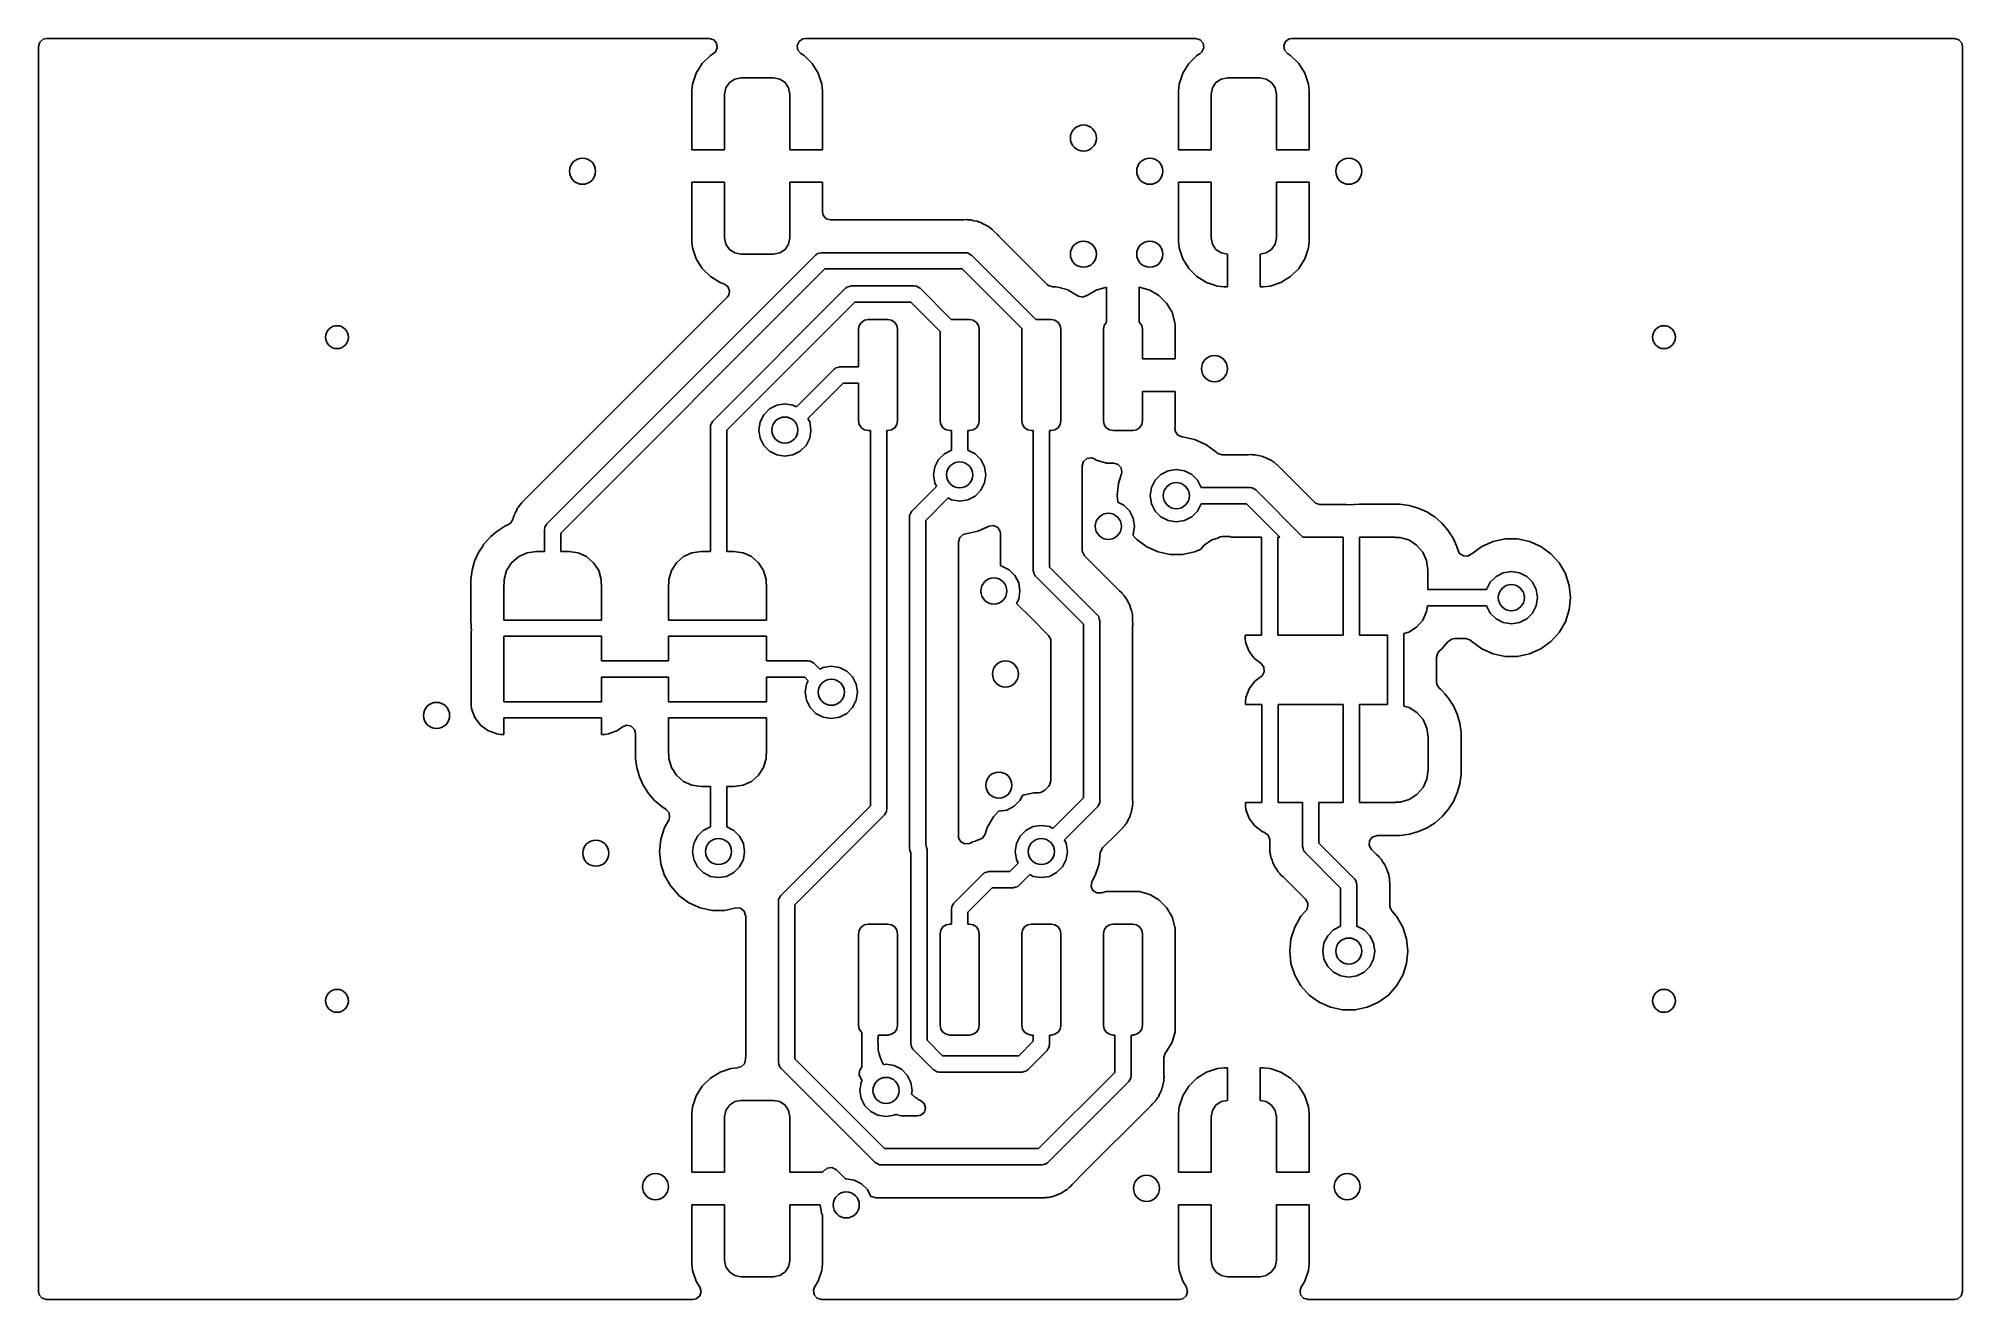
# Model space of a CAD drawing. Extents: x 3.82 to 4.98, y -3.18 to -2.42.
import ezdxf

# ---------------------------------------------------------------- set-up
doc = ezdxf.new("R2010")
doc.units = 0
doc.header["$MEASUREMENT"] = 0
doc.layers.add('BLACK', color=7, linetype='CONTINUOUS')

msp = doc.modelspace()

# ---------------------------------------------------------------- linework, layer by layer
at = {"layer": 'BLACK', "linetype": 'CONTINUOUS'}
for p, q in [((3.82, -2.42488), (3.82077, -2.42224)), ((3.82077, -2.42224), (3.82285, -2.42044)), ((3.82285, -2.42044), (3.82488, -2.42)), ((3.82488, -2.42), (4.22443, -2.42)), ((4.22443, -2.42), (4.22707, -2.42077)), ((4.22707, -2.42077), (4.22887, -2.42285)), ((4.22887, -2.42285), (4.22926, -2.42558)), ((4.27742, -2.42428), (4.27852, -2.42175)), ((4.27786, -2.42699), (4.27742, -2.42428)), ((4.27852, -2.42175), (4.2808, -2.42022)), ((4.2808, -2.42022), (4.28227, -2.42)), ((4.28227, -2.42), (4.51773, -2.42)), ((4.51773, -2.42), (4.52037, -2.42077)), ((4.52037, -2.42077), (4.52217, -2.42285)), ((4.52217, -2.42285), (4.52257, -2.42558)), ((4.57073, -2.42428), (4.57183, -2.42175)), ((4.57117, -2.42699), (4.57073, -2.42428)), ((4.57183, -2.42175), (4.57411, -2.42022)), ((4.57411, -2.42022), (4.57557, -2.42)), ((4.57557, -2.42), (4.97512, -2.42)), ((4.97512, -2.42), (4.97776, -2.42077)), ((4.97776, -2.42077), (4.97956, -2.42285)), ((4.97956, -2.42285), (4.98, -2.42488)), ((3.82, -2.77047), (3.82, -2.42488)), ((4.22018, -2.4351), (4.21656, -2.44098)), ((4.22507, -2.43022), (4.22018, -2.4351)), ((4.22699, -2.42904), (4.22507, -2.43022)), ((4.22812, -2.42808), (4.22699, -2.42904)), ((4.22926, -2.42558), (4.22812, -2.42808)), ((4.2797, -2.42904), (4.27786, -2.42699)), ((4.28163, -2.43022), (4.2797, -2.42904)), ((4.28651, -2.4351), (4.28163, -2.43022)), ((4.29013, -2.44098), (4.28651, -2.4351)), ((4.51349, -2.4351), (4.50987, -2.44098)), ((4.51837, -2.43022), (4.51349, -2.4351)), ((4.5203, -2.42904), (4.51837, -2.43022)), ((4.52142, -2.42808), (4.5203, -2.42904)), ((4.52257, -2.42558), (4.52142, -2.42808)), ((4.57301, -2.42904), (4.57117, -2.42699)), ((4.57493, -2.43022), (4.57301, -2.42904)), ((4.57982, -2.4351), (4.57493, -2.43022)), ((4.58344, -2.44098), (4.57982, -2.4351)), ((4.98, -2.42488), (4.98, -3.17512)), ((4.21439, -2.44753), (4.21398, -2.45158)), ((4.21656, -2.44098), (4.21439, -2.44753)), ((4.21439, -2.44753), (4.21439, -2.44753)), ((4.21656, -2.44098), (4.21656, -2.44098)), ((4.23441, -2.44978), (4.23654, -2.44658)), ((4.23654, -2.44658), (4.23974, -2.44445)), ((4.23974, -2.44445), (4.2435, -2.4437)), ((4.2435, -2.4437), (4.26319, -2.4437)), ((4.26319, -2.4437), (4.26696, -2.44445)), ((4.26696, -2.44445), (4.27015, -2.44658)), ((4.27015, -2.44658), (4.27228, -2.44978)), ((4.2923, -2.44753), (4.29013, -2.44098)), ((4.29013, -2.44098), (4.29013, -2.44098)), ((4.29272, -2.45158), (4.2923, -2.44753)), ((4.5077, -2.44753), (4.50728, -2.45158)), ((4.50987, -2.44098), (4.5077, -2.44753)), ((4.5077, -2.44753), (4.5077, -2.44753)), ((4.50987, -2.44098), (4.50987, -2.44098)), ((4.52772, -2.44978), (4.52985, -2.44658)), ((4.52985, -2.44658), (4.53304, -2.44445)), ((4.53304, -2.44445), (4.53681, -2.4437)), ((4.53681, -2.4437), (4.5565, -2.4437)), ((4.5565, -2.4437), (4.56026, -2.44445)), ((4.56026, -2.44445), (4.56346, -2.44658)), ((4.56346, -2.44658), (4.56559, -2.44978)), ((4.58561, -2.44753), (4.58344, -2.44098)), ((4.58344, -2.44098), (4.58344, -2.44098)), ((4.58602, -2.45158), (4.58561, -2.44753)), ((4.21398, -2.45158), (4.21398, -2.48701)), ((4.23366, -2.45354), (4.23441, -2.44978)), ((4.23366, -2.48701), (4.23366, -2.45354)), ((4.27228, -2.44978), (4.27303, -2.45354)), ((4.27303, -2.45354), (4.27303, -2.48701)), ((4.29272, -2.48701), (4.29272, -2.45158)), ((4.29272, -2.45158), (4.29272, -2.45158)), ((4.50728, -2.45158), (4.50728, -2.48701)), ((4.52697, -2.45354), (4.52772, -2.44978)), ((4.52697, -2.48701), (4.52697, -2.45354)), ((4.56559, -2.44978), (4.56634, -2.45354)), ((4.56634, -2.45354), (4.56634, -2.48701)), ((4.58602, -2.48701), (4.58602, -2.45158)), ((4.58602, -2.45158), (4.58602, -2.45158)), ((4.21398, -2.48701), (4.23366, -2.48701)), ((4.27303, -2.48701), (4.29272, -2.48701)), ((4.50728, -2.48701), (4.52697, -2.48701)), ((4.56634, -2.48701), (4.58602, -2.48701)), ((4.23366, -2.50669), (4.21398, -2.50669)), ((4.21398, -2.50669), (4.21398, -2.54213)), ((4.23366, -2.54016), (4.23366, -2.50669)), ((4.29272, -2.50669), (4.27303, -2.50669)), ((4.27303, -2.50669), (4.27303, -2.54016)), ((4.29272, -2.52449), (4.29272, -2.50669)), ((4.52697, -2.50669), (4.50728, -2.50669)), ((4.50728, -2.50669), (4.50728, -2.54213)), ((4.52697, -2.54016), (4.52697, -2.50669)), ((4.58602, -2.50669), (4.56634, -2.50669)), ((4.56634, -2.50669), (4.56634, -2.54016)), ((4.58602, -2.54212), (4.58602, -2.50669)), ((4.29316, -2.52652), (4.29272, -2.52449)), ((4.29496, -2.5286), (4.29316, -2.52652)), ((4.2976, -2.52937), (4.29496, -2.5286)), ((4.23441, -2.54392), (4.23366, -2.54016)), ((4.27303, -2.54016), (4.27228, -2.54392)), ((4.37772, -2.52937), (4.2976, -2.52937)), ((4.37795, -2.52936), (4.37772, -2.52937)), ((4.37978, -2.52919), (4.37795, -2.52936)), ((4.38027, -2.52927), (4.37978, -2.52919)), ((4.37978, -2.52919), (4.37978, -2.52919)), ((4.38056, -2.52931), (4.38027, -2.52927)), ((4.38132, -2.52937), (4.38056, -2.52931)), ((4.38211, -2.52937), (4.38132, -2.52937)), ((4.38389, -2.52983), (4.38211, -2.52937)), ((4.38211, -2.52937), (4.38211, -2.52937)), ((4.38411, -2.52988), (4.38389, -2.52983)), ((4.38592, -2.53016), (4.38411, -2.52988)), ((4.38593, -2.53016), (4.38592, -2.53016)), ((4.38665, -2.53048), (4.38593, -2.53016)), ((4.38737, -2.53073), (4.38665, -2.53048)), ((4.38814, -2.53092), (4.38737, -2.53073)), ((4.38974, -2.53181), (4.38814, -2.53092)), ((4.38814, -2.53092), (4.38814, -2.53092)), ((4.38995, -2.53191), (4.38974, -2.53181)), ((4.39164, -2.53263), (4.38995, -2.53191)), ((4.39226, -2.53312), (4.39164, -2.53263)), ((4.3929, -2.53354), (4.39226, -2.53312)), ((4.39359, -2.53392), (4.3929, -2.53354)), ((4.39493, -2.53518), (4.39359, -2.53392)), ((4.39359, -2.53392), (4.39359, -2.53392)), ((4.39359, -2.53392), (4.39359, -2.53392)), ((4.3951, -2.53532), (4.39493, -2.53518)), ((4.39532, -2.53549), (4.3951, -2.53532)), ((4.39573, -2.5359), (4.39532, -2.53549)), ((4.39614, -2.53631), (4.39573, -2.5359)), ((4.39813, -2.53818), (4.39614, -2.53631)), ((4.39832, -2.53841), (4.39813, -2.53818)), ((4.39813, -2.53818), (4.39813, -2.53818)), ((4.39833, -2.53841), (4.39832, -2.53841)), ((4.39872, -2.53889), (4.39833, -2.53841)), ((4.42806, -2.56824), (4.39872, -2.53889)), ((4.52772, -2.54392), (4.52697, -2.54016)), ((4.56634, -2.54016), (4.56559, -2.54392)), ((4.12652, -2.71252), (4.28852, -2.55052)), ((4.21398, -2.54213), (4.21439, -2.54617)), ((4.21439, -2.54617), (4.21656, -2.55272)), ((4.23654, -2.54712), (4.23441, -2.54392)), ((4.23974, -2.54925), (4.23654, -2.54712)), ((4.2435, -2.55), (4.23974, -2.54925)), ((4.26319, -2.55), (4.2435, -2.55)), ((4.26696, -2.54925), (4.26319, -2.55)), ((4.27015, -2.54712), (4.26696, -2.54925)), ((4.27228, -2.54392), (4.27015, -2.54712)), ((4.28852, -2.55052), (4.28922, -2.54999)), ((4.28922, -2.54999), (4.28934, -2.54986)), ((4.28934, -2.54986), (4.28944, -2.54983)), ((4.28944, -2.54983), (4.28964, -2.54968)), ((4.28964, -2.54968), (4.29083, -2.54942)), ((4.29083, -2.54942), (4.292, -2.54908)), ((4.292, -2.54908), (4.379, -2.54908)), ((4.379, -2.54908), (4.37987, -2.5492)), ((4.37987, -2.5492), (4.38005, -2.54919)), ((4.38005, -2.54919), (4.38014, -2.54924)), ((4.38014, -2.54924), (4.38039, -2.54928)), ((4.38039, -2.54928), (4.38141, -2.54994)), ((4.38141, -2.54994), (4.38248, -2.55052)), ((4.38248, -2.55052), (4.42133, -2.58937)), ((4.50728, -2.54213), (4.5077, -2.54617)), ((4.5077, -2.54617), (4.50987, -2.55272)), ((4.52985, -2.54712), (4.52772, -2.54392)), ((4.53304, -2.54925), (4.52985, -2.54712)), ((4.53681, -2.55), (4.53304, -2.54925)), ((4.53681, -2.56968), (4.53681, -2.55)), ((4.56026, -2.54925), (4.5565, -2.55)), ((4.5565, -2.55), (4.5565, -2.56968)), ((4.56346, -2.54712), (4.56026, -2.54925)), ((4.56559, -2.54392), (4.56346, -2.54712)), ((4.58344, -2.55272), (4.58561, -2.54617)), ((4.58561, -2.54617), (4.58602, -2.54213)), ((4.58561, -2.54617), (4.58561, -2.54617)), ((4.58602, -2.54213), (4.58602, -2.54212)), ((4.29404, -2.55892), (4.13492, -2.71804)), ((4.21656, -2.55272), (4.21656, -2.55272)), ((4.21656, -2.55272), (4.22018, -2.5586)), ((4.22018, -2.5586), (4.22507, -2.56348)), ((4.22507, -2.56348), (4.23094, -2.5671)), ((4.37696, -2.55892), (4.29404, -2.55892)), ((4.41288, -2.59484), (4.37696, -2.55892)), ((4.50987, -2.55272), (4.50987, -2.55272)), ((4.50987, -2.55272), (4.51349, -2.5586)), ((4.51349, -2.5586), (4.51837, -2.56348)), ((4.51837, -2.56348), (4.52425, -2.5671)), ((4.56906, -2.5671), (4.57493, -2.56348)), ((4.57493, -2.56348), (4.57982, -2.5586)), ((4.57982, -2.5586), (4.58344, -2.55272)), ((4.58344, -2.55272), (4.58344, -2.55272)), ((4.22652, -2.65058), (4.30658, -2.57052)), ((4.23094, -2.5671), (4.23094, -2.5671)), ((4.23094, -2.5671), (4.23329, -2.56788)), ((4.23329, -2.56788), (4.23555, -2.56945)), ((4.23612, -2.57469), (4.23521, -2.57597)), ((4.23555, -2.56945), (4.23661, -2.57199)), ((4.23661, -2.57199), (4.23612, -2.57469)), ((4.30658, -2.57052), (4.30728, -2.56999)), ((4.30728, -2.56999), (4.30739, -2.56986)), ((4.30739, -2.56986), (4.3075, -2.56983)), ((4.3075, -2.56983), (4.3077, -2.56968)), ((4.3077, -2.56968), (4.30889, -2.56942)), ((4.30889, -2.56942), (4.31005, -2.56908)), ((4.31005, -2.56908), (4.348, -2.56908)), ((4.348, -2.56908), (4.34887, -2.5692)), ((4.34887, -2.5692), (4.34905, -2.56919)), ((4.34905, -2.56919), (4.34914, -2.56924)), ((4.34914, -2.56924), (4.34939, -2.56928)), ((4.34939, -2.56928), (4.35041, -2.56994)), ((4.35041, -2.56994), (4.35148, -2.57052)), ((4.35148, -2.57052), (4.37033, -2.58937)), ((4.42887, -2.56889), (4.42806, -2.56824)), ((4.43151, -2.56967), (4.42887, -2.56889)), ((4.4331, -2.56967), (4.43151, -2.56967)), ((4.43455, -2.56978), (4.4331, -2.56967)), ((4.4331, -2.56967), (4.4331, -2.56967)), ((4.43459, -2.56979), (4.43455, -2.56978)), ((4.43455, -2.56978), (4.43455, -2.56978)), ((4.44076, -2.57158), (4.43459, -2.56979)), ((4.44079, -2.5716), (4.44076, -2.57158)), ((4.44076, -2.57158), (4.44076, -2.57158)), ((4.44076, -2.57158), (4.44076, -2.57158)), ((4.44076, -2.57158), (4.44076, -2.57158)), ((4.44658, -2.57503), (4.44079, -2.5716)), ((4.44696, -2.57527), (4.44658, -2.57503)), ((4.45179, -2.57497), (4.44966, -2.57581)), ((4.45184, -2.57505), (4.45179, -2.57497)), ((4.45767, -2.5716), (4.45184, -2.57505)), ((4.46388, -2.5698), (4.45767, -2.5716)), ((4.46398, -2.56979), (4.46388, -2.5698)), ((4.46398, -2.59094), (4.46398, -2.56979)), ((4.48376, -2.5698), (4.48366, -2.56979)), ((4.48366, -2.56979), (4.48366, -2.59094)), ((4.48997, -2.5716), (4.48376, -2.5698)), ((4.49553, -2.57489), (4.48997, -2.5716)), ((4.48997, -2.5716), (4.48997, -2.5716)), ((4.50011, -2.57947), (4.49553, -2.57489)), ((4.49553, -2.57489), (4.49553, -2.57489)), ((4.52425, -2.5671), (4.52425, -2.5671)), ((4.52425, -2.5671), (4.5308, -2.56927)), ((4.5308, -2.56927), (4.5308, -2.56927)), ((4.5308, -2.56927), (4.53484, -2.56968)), ((4.53484, -2.56968), (4.53681, -2.56968)), ((4.53681, -2.56968), (4.53681, -2.56968)), ((4.5565, -2.56968), (4.55846, -2.56968)), ((4.55846, -2.56968), (4.56251, -2.56927)), ((4.55846, -2.56968), (4.55846, -2.56968)), ((4.56251, -2.56927), (4.56906, -2.5671)), ((4.56906, -2.5671), (4.56906, -2.5671)), ((4.23521, -2.57597), (4.11489, -2.69628)), ((4.31209, -2.57892), (4.23492, -2.65609)), ((4.34596, -2.57892), (4.31209, -2.57892)), ((4.36358, -2.59654), (4.34596, -2.57892)), ((4.44966, -2.57581), (4.44696, -2.57527)), ((4.5034, -2.58503), (4.50011, -2.57947)), ((4.50011, -2.57947), (4.50011, -2.57947)), ((4.5052, -2.59124), (4.5034, -2.58503)), ((4.5034, -2.58503), (4.5034, -2.58503)), ((4.31437, -2.59528), (4.31482, -2.59302)), ((4.31437, -2.61791), (4.31437, -2.59528)), ((4.31482, -2.59302), (4.3161, -2.5911)), ((4.3161, -2.5911), (4.31802, -2.58982)), ((4.31802, -2.58982), (4.32028, -2.58937)), ((4.32028, -2.58937), (4.33209, -2.58937)), ((4.33209, -2.58937), (4.33435, -2.58982)), ((4.33435, -2.58982), (4.33626, -2.5911)), ((4.33626, -2.5911), (4.33754, -2.59302)), ((4.33754, -2.59302), (4.33799, -2.59528)), ((4.33799, -2.59528), (4.33799, -2.65039)), ((4.36358, -2.65039), (4.36358, -2.59654)), ((4.37033, -2.58937), (4.3813, -2.58937)), ((4.3813, -2.58937), (4.38356, -2.58982)), ((4.38356, -2.58982), (4.38548, -2.5911)), ((4.38548, -2.5911), (4.38676, -2.59302)), ((4.38676, -2.59302), (4.3872, -2.59528)), ((4.3872, -2.59528), (4.3872, -2.65039)), ((4.4128, -2.59528), (4.41288, -2.59484)), ((4.4128, -2.65039), (4.4128, -2.59528)), ((4.42133, -2.58937), (4.43051, -2.58937)), ((4.43051, -2.58937), (4.43277, -2.58982)), ((4.43277, -2.58982), (4.43469, -2.5911)), ((4.43469, -2.5911), (4.43597, -2.59302)), ((4.43597, -2.59302), (4.43642, -2.59528)), ((4.43642, -2.59528), (4.43642, -2.65039)), ((4.46201, -2.59528), (4.46246, -2.59302)), ((4.46201, -2.65039), (4.46201, -2.59528)), ((4.46246, -2.59302), (4.46374, -2.5911)), ((4.46374, -2.5911), (4.46398, -2.59094)), ((4.48366, -2.59094), (4.4839, -2.5911)), ((4.4839, -2.5911), (4.48518, -2.59302)), ((4.48518, -2.59302), (4.48563, -2.59528)), ((4.48563, -2.59528), (4.48563, -2.61299)), ((4.50531, -2.59269), (4.5052, -2.59124)), ((4.5052, -2.59124), (4.5052, -2.59124)), ((4.50531, -2.61299), (4.50531, -2.59269)), ((4.27695, -2.64209), (4.29969, -2.61935)), ((4.29969, -2.61935), (4.30039, -2.61883)), ((4.30039, -2.61883), (4.3005, -2.61869)), ((4.3005, -2.61869), (4.30061, -2.61866)), ((4.30061, -2.61866), (4.30081, -2.61852)), ((4.30081, -2.61852), (4.302, -2.61826)), ((4.302, -2.61826), (4.30317, -2.61791)), ((4.30317, -2.61791), (4.31437, -2.61791)), ((4.48563, -2.61299), (4.50531, -2.61299)), ((4.3052, -2.62776), (4.28391, -2.64905)), ((4.31437, -2.62776), (4.3052, -2.62776)), ((4.31437, -2.65039), (4.31437, -2.62776)), ((4.50531, -2.63268), (4.48563, -2.63268)), ((4.48563, -2.63268), (4.48563, -2.65039)), ((4.50531, -2.65298), (4.50531, -2.63268)), ((4.25726, -2.64674), (4.26074, -2.64326)), ((4.26074, -2.64326), (4.26513, -2.64102)), ((4.26513, -2.64102), (4.27, -2.64025)), ((4.27, -2.64025), (4.27487, -2.64102)), ((4.27487, -2.64102), (4.27695, -2.64209)), ((4.22508, -2.65405), (4.2252, -2.65319)), ((4.22508, -2.72913), (4.22508, -2.65405)), ((4.22519, -2.65301), (4.22524, -2.65291)), ((4.2252, -2.65319), (4.22519, -2.65301)), ((4.22524, -2.65291), (4.22528, -2.65267)), ((4.22528, -2.65267), (4.22594, -2.65164)), ((4.22594, -2.65164), (4.22652, -2.65058)), ((4.23492, -2.65609), (4.23492, -2.72913)), ((4.25425, -2.656), (4.25502, -2.65113)), ((4.25502, -2.66087), (4.25425, -2.656)), ((4.25502, -2.65113), (4.25726, -2.64674)), ((4.28391, -2.64905), (4.28498, -2.65113)), ((4.28498, -2.65113), (4.28575, -2.656)), ((4.28575, -2.656), (4.28498, -2.66087)), ((4.31482, -2.65265), (4.31437, -2.65039)), ((4.3161, -2.65457), (4.31482, -2.65265)), ((4.31802, -2.65585), (4.3161, -2.65457)), ((4.32028, -2.6563), (4.31802, -2.65585)), ((4.32162, -2.6563), (4.32028, -2.6563)), ((4.32162, -2.88242), (4.32162, -2.6563)), ((4.33209, -2.6563), (4.33146, -2.6563)), ((4.33146, -2.6563), (4.33146, -2.88446)), ((4.33435, -2.65585), (4.33209, -2.6563)), ((4.33626, -2.65457), (4.33435, -2.65585)), ((4.33754, -2.65265), (4.33626, -2.65457)), ((4.33799, -2.65039), (4.33754, -2.65265)), ((4.36403, -2.65265), (4.36358, -2.65039)), ((4.36531, -2.65457), (4.36403, -2.65265)), ((4.36723, -2.65585), (4.36531, -2.65457)), ((4.36949, -2.6563), (4.36723, -2.65585)), ((4.37047, -2.6563), (4.36949, -2.6563)), ((4.37047, -2.66805), (4.37047, -2.6563)), ((4.3813, -2.6563), (4.38031, -2.6563)), ((4.38031, -2.6563), (4.38031, -2.66805)), ((4.38356, -2.65585), (4.3813, -2.6563)), ((4.38548, -2.65457), (4.38356, -2.65585)), ((4.38676, -2.65265), (4.38548, -2.65457)), ((4.3872, -2.65039), (4.38676, -2.65265)), ((4.41324, -2.65265), (4.4128, -2.65039)), ((4.41452, -2.65457), (4.41324, -2.65265)), ((4.41644, -2.65585), (4.41452, -2.65457)), ((4.4187, -2.6563), (4.41644, -2.65585)), ((4.41969, -2.6563), (4.4187, -2.6563)), ((4.41969, -2.74061), (4.41969, -2.6563)), ((4.43051, -2.6563), (4.42953, -2.6563)), ((4.42953, -2.6563), (4.42953, -2.73857)), ((4.43277, -2.65585), (4.43051, -2.6563)), ((4.43469, -2.65457), (4.43277, -2.65585)), ((4.43597, -2.65265), (4.43469, -2.65457)), ((4.43642, -2.65039), (4.43597, -2.65265)), ((4.46246, -2.65265), (4.46201, -2.65039)), ((4.46374, -2.65457), (4.46246, -2.65265)), ((4.46565, -2.65585), (4.46374, -2.65457)), ((4.46791, -2.6563), (4.46565, -2.65585)), ((4.47972, -2.6563), (4.46791, -2.6563)), ((4.48198, -2.65585), (4.47972, -2.6563)), ((4.4839, -2.65457), (4.48198, -2.65585)), ((4.48518, -2.65265), (4.4839, -2.65457)), ((4.48563, -2.65039), (4.48518, -2.65265)), ((4.50518, -2.65468), (4.50531, -2.65298)), ((4.50525, -2.65468), (4.50518, -2.65468)), ((4.5054, -2.65675), (4.50525, -2.65468)), ((4.25726, -2.66526), (4.25502, -2.66087)), ((4.26074, -2.66874), (4.25726, -2.66526)), ((4.28274, -2.66526), (4.27926, -2.66874)), ((4.28498, -2.66087), (4.28274, -2.66526)), ((4.50697, -2.659), (4.5054, -2.65675)), ((4.50951, -2.66005), (4.50697, -2.659)), ((4.50973, -2.66007), (4.50951, -2.66005)), ((4.51702, -2.66162), (4.50973, -2.66007)), ((4.52382, -2.66465), (4.51702, -2.66162)), ((4.51702, -2.66162), (4.51702, -2.66162)), ((4.52985, -2.66903), (4.52382, -2.66465)), ((4.52382, -2.66465), (4.52382, -2.66465)), ((4.26513, -2.67098), (4.26074, -2.66874)), ((4.27, -2.67175), (4.26513, -2.67098)), ((4.27487, -2.67098), (4.27, -2.67175)), ((4.27926, -2.66874), (4.27487, -2.67098)), ((4.35965, -2.683), (4.36042, -2.67813)), ((4.36042, -2.67813), (4.36265, -2.67374)), ((4.36265, -2.67374), (4.36614, -2.67026)), ((4.36614, -2.67026), (4.37047, -2.66805)), ((4.38031, -2.66805), (4.38465, -2.67026)), ((4.38465, -2.67026), (4.38813, -2.67374)), ((4.38813, -2.67374), (4.39037, -2.67813)), ((4.39037, -2.67813), (4.39114, -2.683)), ((4.44923, -2.67764), (4.45001, -2.675)), ((4.44923, -2.72838), (4.44923, -2.67764)), ((4.45001, -2.675), (4.45209, -2.67319)), ((4.45209, -2.67319), (4.45481, -2.6728)), ((4.45481, -2.6728), (4.4566, -2.67343)), ((4.4566, -2.67343), (4.45767, -2.67407)), ((4.45767, -2.67407), (4.45767, -2.67407)), ((4.45767, -2.67407), (4.46388, -2.67587)), ((4.46388, -2.67587), (4.46388, -2.67587)), ((4.46388, -2.67587), (4.46533, -2.67598)), ((4.46533, -2.67598), (4.46835, -2.67598)), ((4.46835, -2.67598), (4.47099, -2.67676)), ((4.47099, -2.67676), (4.47279, -2.67884)), ((4.47279, -2.67884), (4.47318, -2.68156)), ((4.53008, -2.66928), (4.52985, -2.66903)), ((4.52985, -2.66903), (4.52985, -2.66903)), ((4.53107, -2.67012), (4.53008, -2.66928)), ((4.53371, -2.6709), (4.53107, -2.67012)), ((4.54916, -2.6709), (4.53371, -2.6709)), ((4.54939, -2.67089), (4.54916, -2.6709)), ((4.55122, -2.67071), (4.54939, -2.67089)), ((4.5517, -2.67079), (4.55122, -2.67071)), ((4.55122, -2.67071), (4.55122, -2.67071)), ((4.552, -2.67084), (4.5517, -2.67079)), ((4.55276, -2.6709), (4.552, -2.67084)), ((4.55355, -2.6709), (4.55276, -2.6709)), ((4.55533, -2.67135), (4.55355, -2.6709)), ((4.55355, -2.6709), (4.55355, -2.6709)), ((4.55555, -2.6714), (4.55533, -2.67135)), ((4.55736, -2.67169), (4.55555, -2.6714)), ((4.55809, -2.672), (4.55736, -2.67169)), ((4.55736, -2.67169), (4.55736, -2.67169)), ((4.55881, -2.67225), (4.55809, -2.672)), ((4.55958, -2.67244), (4.55881, -2.67225)), ((4.56118, -2.67333), (4.55958, -2.67244)), ((4.55958, -2.67244), (4.55958, -2.67244)), ((4.56139, -2.67343), (4.56118, -2.67333)), ((4.56307, -2.67416), (4.56139, -2.67343)), ((4.5637, -2.67464), (4.56307, -2.67416)), ((4.56434, -2.67506), (4.5637, -2.67464)), ((4.56503, -2.67544), (4.56434, -2.67506)), ((4.56637, -2.6767), (4.56503, -2.67544)), ((4.56503, -2.67544), (4.56503, -2.67544)), ((4.56503, -2.67544), (4.56503, -2.67544)), ((4.56654, -2.67685), (4.56637, -2.6767)), ((4.56676, -2.67702), (4.56654, -2.67685)), ((4.56717, -2.67743), (4.56676, -2.67702)), ((4.56758, -2.67784), (4.56717, -2.67743)), ((4.56956, -2.6797), (4.56758, -2.67784)), ((4.34652, -2.70491), (4.36148, -2.68995)), ((4.36042, -2.68787), (4.35965, -2.683)), ((4.36148, -2.68995), (4.36042, -2.68787)), ((4.39037, -2.68787), (4.38813, -2.69226)), ((4.39114, -2.683), (4.39037, -2.68787)), ((4.47113, -2.68811), (4.47035, -2.69552)), ((4.47153, -2.68689), (4.47113, -2.68811)), ((4.473, -2.68237), (4.47153, -2.68689)), ((4.47318, -2.68156), (4.473, -2.68237)), ((4.49025, -2.69552), (4.49102, -2.69066)), ((4.49102, -2.69066), (4.49326, -2.68627)), ((4.49326, -2.68627), (4.49674, -2.68278)), ((4.49674, -2.68278), (4.50113, -2.68055)), ((4.50113, -2.68055), (4.506, -2.67978)), ((4.506, -2.67978), (4.51087, -2.68055)), ((4.51087, -2.68055), (4.51526, -2.68278)), ((4.51526, -2.68278), (4.51874, -2.68627)), ((4.51874, -2.68627), (4.52095, -2.6906)), ((4.52095, -2.6906), (4.55044, -2.6906)), ((4.55044, -2.6906), (4.55131, -2.69073)), ((4.55131, -2.69073), (4.55148, -2.69071)), ((4.55148, -2.69071), (4.55158, -2.69077)), ((4.55158, -2.69077), (4.55182, -2.6908)), ((4.55182, -2.6908), (4.55285, -2.69146)), ((4.56976, -2.67994), (4.56956, -2.6797)), ((4.56977, -2.67993), (4.56976, -2.67994)), ((4.57015, -2.68041), (4.56977, -2.67993)), ((4.58908, -2.69934), (4.57015, -2.68041)), ((4.10912, -2.70274), (4.10863, -2.70336)), ((4.10954, -2.7021), (4.10912, -2.70274)), ((4.10992, -2.70141), (4.10954, -2.7021)), ((4.11117, -2.70007), (4.10992, -2.70141)), ((4.10992, -2.70141), (4.10992, -2.70141)), ((4.11132, -2.6999), (4.11117, -2.70007)), ((4.11149, -2.69968), (4.11132, -2.6999)), ((4.11231, -2.69886), (4.11149, -2.69968)), ((4.11149, -2.69968), (4.11149, -2.69968)), ((4.11418, -2.69687), (4.11231, -2.69886)), ((4.11441, -2.69668), (4.11418, -2.69687)), ((4.11489, -2.69628), (4.11441, -2.69667)), ((4.11441, -2.69667), (4.11441, -2.69668)), ((4.36844, -2.69691), (4.35492, -2.71043)), ((4.37053, -2.69798), (4.36844, -2.69691)), ((4.37539, -2.69875), (4.37053, -2.69798)), ((4.38026, -2.69798), (4.37539, -2.69875)), ((4.38465, -2.69574), (4.38026, -2.69798)), ((4.38813, -2.69226), (4.38465, -2.69574)), ((4.47035, -2.69552), (4.47077, -2.69948)), ((4.47077, -2.69948), (4.47426, -2.70126)), ((4.47426, -2.70126), (4.47774, -2.70474)), ((4.49102, -2.70039), (4.49025, -2.69552)), ((4.49326, -2.70478), (4.49102, -2.70039)), ((4.52095, -2.70044), (4.51874, -2.70478)), ((4.5484, -2.70044), (4.52095, -2.70044)), ((4.56843, -2.72047), (4.5484, -2.70044)), ((4.55285, -2.69146), (4.55392, -2.69204)), ((4.55392, -2.69204), (4.58235, -2.72047)), ((4.58989, -2.69999), (4.58908, -2.69934)), ((4.59253, -2.70077), (4.58989, -2.69999)), ((4.60839, -2.70077), (4.59253, -2.70077)), ((4.61104, -2.70105), (4.60839, -2.70077)), ((4.60839, -2.70077), (4.60839, -2.70077)), ((4.60839, -2.70077), (4.60839, -2.70077)), ((4.60839, -2.70077), (4.60839, -2.70077)), ((4.61105, -2.70096), (4.61104, -2.70105)), ((4.61304, -2.70091), (4.61105, -2.70096)), ((4.61351, -2.70077), (4.61304, -2.70091)), ((4.61635, -2.70057), (4.61351, -2.70077)), ((4.61351, -2.70077), (4.61351, -2.70077)), ((4.64083, -2.70057), (4.61635, -2.70057)), ((4.64644, -2.70137), (4.64083, -2.70057)), ((4.65187, -2.70297), (4.64644, -2.70137)), ((4.64644, -2.70137), (4.64644, -2.70137)), ((4.10114, -2.71398), (4.09637, -2.71704)), ((4.10333, -2.71298), (4.10114, -2.71398)), ((4.10114, -2.71398), (4.10114, -2.71398)), ((4.10495, -2.71178), (4.10333, -2.71298)), ((4.10613, -2.7093), (4.10495, -2.71178)), ((4.10616, -2.70908), (4.10613, -2.7093)), ((4.10648, -2.70835), (4.10616, -2.70907)), ((4.10616, -2.70907), (4.10616, -2.70908)), ((4.10673, -2.70763), (4.10648, -2.70835)), ((4.10692, -2.70686), (4.10673, -2.70763)), ((4.1078, -2.70526), (4.10692, -2.70686)), ((4.10791, -2.70505), (4.1078, -2.70526)), ((4.10863, -2.70336), (4.10791, -2.70505)), ((4.10863, -2.70336), (4.10863, -2.70336)), ((4.12528, -2.71461), (4.12594, -2.71359)), ((4.12594, -2.71359), (4.12652, -2.71252)), ((4.34508, -2.70839), (4.3452, -2.70752)), ((4.34508, -2.908), (4.34508, -2.70839)), ((4.34519, -2.70735), (4.34524, -2.70725)), ((4.3452, -2.70752), (4.34519, -2.70735)), ((4.34524, -2.70725), (4.34528, -2.70701)), ((4.34528, -2.70701), (4.34594, -2.70598)), ((4.34594, -2.70598), (4.34652, -2.70491)), ((4.35492, -2.71043), (4.35492, -2.90612)), ((4.38641, -2.7169), (4.39311, -2.71392)), ((4.39311, -2.71392), (4.39584, -2.71355)), ((4.39584, -2.71355), (4.39833, -2.71472)), ((4.47774, -2.70474), (4.47998, -2.70913)), ((4.47998, -2.70913), (4.48075, -2.714)), ((4.48075, -2.714), (4.47998, -2.71887)), ((4.49674, -2.70826), (4.49326, -2.70478)), ((4.50113, -2.7105), (4.49674, -2.70826)), ((4.506, -2.71127), (4.50113, -2.7105)), ((4.51087, -2.7105), (4.506, -2.71127)), ((4.51526, -2.70826), (4.51087, -2.7105)), ((4.51874, -2.70478), (4.51526, -2.70826)), ((4.65702, -2.70532), (4.65187, -2.70297)), ((4.6604, -2.70749), (4.65702, -2.70532)), ((4.65702, -2.70532), (4.65702, -2.70532)), ((4.65702, -2.70532), (4.65702, -2.70532)), ((4.66179, -2.70838), (4.6604, -2.70749)), ((4.66572, -2.71178), (4.66179, -2.70838)), ((4.66607, -2.71209), (4.66572, -2.71178)), ((4.66978, -2.71637), (4.66607, -2.71209)), ((4.08782, -2.72591), (4.08532, -2.72979)), ((4.08838, -2.72503), (4.08782, -2.72591)), ((4.09209, -2.72075), (4.08838, -2.72503)), ((4.09278, -2.72015), (4.09209, -2.72075)), ((4.09209, -2.72075), (4.09209, -2.72075)), ((4.09637, -2.71704), (4.09278, -2.72015)), ((4.09637, -2.71704), (4.09637, -2.71704)), ((4.12508, -2.716), (4.1252, -2.71513)), ((4.12508, -2.72913), (4.12508, -2.716)), ((4.12519, -2.71495), (4.12524, -2.71486)), ((4.1252, -2.71513), (4.12519, -2.71495)), ((4.12524, -2.71486), (4.12528, -2.71461)), ((4.13492, -2.71804), (4.13492, -2.72913)), ((4.37463, -2.72332), (4.3754, -2.72068)), ((4.37463, -2.90061), (4.37463, -2.72332)), ((4.3754, -2.72068), (4.37748, -2.71888)), ((4.37748, -2.71888), (4.379, -2.71847)), ((4.379, -2.71847), (4.37912, -2.71845)), ((4.37912, -2.71845), (4.38641, -2.7169)), ((4.37912, -2.71845), (4.37912, -2.71845)), ((4.39833, -2.71472), (4.3998, -2.71705)), ((4.3998, -2.71705), (4.39998, -2.71838)), ((4.39998, -2.71838), (4.39998, -2.73735)), ((4.47998, -2.71887), (4.47974, -2.71934)), ((4.47974, -2.71934), (4.48135, -2.72114)), ((4.48135, -2.72114), (4.48215, -2.72202)), ((4.48215, -2.72202), (4.48818, -2.7264)), ((4.5205, -2.72788), (4.52275, -2.72528)), ((4.52275, -2.72528), (4.52746, -2.72225)), ((4.52746, -2.72225), (4.53095, -2.72123)), ((4.53095, -2.72123), (4.53242, -2.72032)), ((4.53242, -2.72032), (4.53371, -2.72015)), ((4.53371, -2.72015), (4.53822, -2.72015)), ((4.53822, -2.72015), (4.53931, -2.72047)), ((4.53931, -2.72047), (4.55729, -2.72047)), ((4.55729, -2.72047), (4.55729, -2.77953)), ((4.56713, -2.77953), (4.56713, -2.72047)), ((4.56713, -2.72047), (4.56843, -2.72047)), ((4.58235, -2.72047), (4.6065, -2.72047)), ((4.6065, -2.72047), (4.6065, -2.77953)), ((4.61635, -2.77953), (4.61635, -2.72047)), ((4.61635, -2.72047), (4.638, -2.72047)), ((4.638, -2.72047), (4.638, -2.72067)), ((4.638, -2.72067), (4.6408, -2.72067)), ((4.6408, -2.72067), (4.64618, -2.72225)), ((4.64618, -2.72225), (4.65089, -2.72528)), ((4.65089, -2.72528), (4.65456, -2.72951)), ((4.67284, -2.72114), (4.66978, -2.71637)), ((4.66978, -2.71637), (4.66978, -2.71637)), ((4.67512, -2.72613), (4.67284, -2.72114)), ((4.67284, -2.72114), (4.67284, -2.72114)), ((4.69698, -2.7231), (4.69018, -2.72613)), ((4.70325, -2.72176), (4.69698, -2.7231)), ((4.69698, -2.7231), (4.69698, -2.7231)), ((4.70427, -2.72155), (4.70325, -2.72176)), ((4.71173, -2.72155), (4.70427, -2.72155)), ((4.71275, -2.72176), (4.71173, -2.72155)), ((4.71902, -2.7231), (4.71275, -2.72176)), ((4.72582, -2.72613), (4.71902, -2.7231)), ((4.71902, -2.7231), (4.71902, -2.7231)), ((4.08297, -2.73495), (4.08137, -2.74038)), ((4.08532, -2.72979), (4.08297, -2.73495)), ((4.08532, -2.72979), (4.08532, -2.72979)), ((4.10225, -2.74064), (4.10528, -2.73593)), ((4.10528, -2.73593), (4.10951, -2.73226)), ((4.10951, -2.73226), (4.11461, -2.72993)), ((4.11461, -2.72993), (4.12016, -2.72913)), ((4.12016, -2.72913), (4.12508, -2.72913)), ((4.13492, -2.72913), (4.13984, -2.72913)), ((4.13984, -2.72913), (4.14539, -2.72993)), ((4.14539, -2.72993), (4.15049, -2.73226)), ((4.15049, -2.73226), (4.15472, -2.73593)), ((4.15472, -2.73593), (4.15775, -2.74064)), ((4.20164, -2.74064), (4.20467, -2.73593)), ((4.20467, -2.73593), (4.2089, -2.73226)), ((4.2089, -2.73226), (4.214, -2.72993)), ((4.214, -2.72993), (4.21955, -2.72913)), ((4.21955, -2.72913), (4.22508, -2.72913)), ((4.23492, -2.72913), (4.23923, -2.72913)), ((4.23923, -2.72913), (4.24478, -2.72993)), ((4.24478, -2.72993), (4.24987, -2.73226)), ((4.24987, -2.73226), (4.25411, -2.73593)), ((4.25411, -2.73593), (4.25714, -2.74064)), ((4.39998, -2.73735), (4.39992, -2.73787)), ((4.44934, -2.72942), (4.44923, -2.72838)), ((4.45066, -2.73184), (4.44934, -2.72942)), ((4.47151, -2.75268), (4.45066, -2.73184)), ((4.48818, -2.7264), (4.48818, -2.7264)), ((4.48818, -2.7264), (4.49498, -2.72943)), ((4.49498, -2.72943), (4.49498, -2.72943)), ((4.49498, -2.72943), (4.50227, -2.73098)), ((4.50227, -2.73098), (4.50227, -2.73098)), ((4.50227, -2.73098), (4.50973, -2.73098)), ((4.50973, -2.73098), (4.51702, -2.72943)), ((4.50973, -2.73098), (4.50973, -2.73098)), ((4.51702, -2.72943), (4.5205, -2.72788)), ((4.65456, -2.72951), (4.65689, -2.73461)), ((4.65689, -2.73461), (4.65769, -2.74016)), ((4.67519, -2.72628), (4.67512, -2.72613)), ((4.67587, -2.72858), (4.67519, -2.72628)), ((4.67519, -2.72628), (4.67519, -2.72628)), ((4.6768, -2.73033), (4.67587, -2.72858)), ((4.67908, -2.73186), (4.6768, -2.73033)), ((4.68183, -2.73192), (4.67908, -2.73186)), ((4.68392, -2.73064), (4.68183, -2.73192)), ((4.68396, -2.73068), (4.68392, -2.73064)), ((4.68415, -2.73051), (4.68396, -2.73068)), ((4.69018, -2.72613), (4.68415, -2.73051)), ((4.69018, -2.72613), (4.69018, -2.72613)), ((4.73185, -2.73051), (4.72582, -2.72613)), ((4.72582, -2.72613), (4.72582, -2.72613)), ((4.73684, -2.73605), (4.73185, -2.73051)), ((4.73185, -2.73051), (4.73185, -2.73051)), ((4.74057, -2.7425), (4.73684, -2.73605)), ((4.08137, -2.74038), (4.08057, -2.74599)), ((4.08057, -2.74599), (4.08057, -2.77047)), ((4.08137, -2.74038), (4.08137, -2.74038)), ((4.10047, -2.77047), (4.10047, -2.74882)), ((4.10047, -2.74882), (4.10067, -2.74882)), ((4.10067, -2.74602), (4.10225, -2.74064)), ((4.10067, -2.74882), (4.10067, -2.74602)), ((4.15775, -2.74064), (4.15933, -2.74602)), ((4.15933, -2.74602), (4.15933, -2.74882)), ((4.15933, -2.74882), (4.15953, -2.74882)), ((4.15953, -2.74882), (4.15953, -2.77047)), ((4.19986, -2.77047), (4.19986, -2.74882)), ((4.19986, -2.74882), (4.20006, -2.74882)), ((4.20006, -2.74602), (4.20164, -2.74064)), ((4.20006, -2.74882), (4.20006, -2.74602)), ((4.25714, -2.74064), (4.25872, -2.74602)), ((4.25872, -2.74602), (4.25872, -2.74882)), ((4.25872, -2.74882), (4.25892, -2.74882)), ((4.25892, -2.74882), (4.25892, -2.77047)), ((4.39992, -2.73787), (4.40087, -2.73802)), ((4.40087, -2.73802), (4.40526, -2.74026)), ((4.40526, -2.74026), (4.40874, -2.74374)), ((4.40874, -2.74374), (4.41098, -2.74813)), ((4.41098, -2.74813), (4.41175, -2.753)), ((4.42003, -2.74177), (4.41969, -2.74061)), ((4.42029, -2.74296), (4.42003, -2.74177)), ((4.42044, -2.74316), (4.42029, -2.74296)), ((4.42047, -2.74327), (4.42044, -2.74316)), ((4.4206, -2.74338), (4.42047, -2.74327)), ((4.42113, -2.74409), (4.4206, -2.74338)), ((4.45008, -2.77304), (4.42113, -2.74409)), ((4.42953, -2.73857), (4.45848, -2.76752)), ((4.65769, -2.74016), (4.65769, -2.75208)), ((4.69305, -2.75208), (4.69526, -2.74774)), ((4.69526, -2.74774), (4.69874, -2.74426)), ((4.69874, -2.74426), (4.70313, -2.74202)), ((4.70313, -2.74202), (4.708, -2.74125)), ((4.708, -2.74125), (4.71287, -2.74202)), ((4.71287, -2.74202), (4.71726, -2.74426)), ((4.71726, -2.74426), (4.72074, -2.74774)), ((4.72074, -2.74774), (4.72298, -2.75213)), ((4.74062, -2.74266), (4.74057, -2.7425)), ((4.74057, -2.7425), (4.74057, -2.7425)), ((4.74057, -2.7425), (4.74057, -2.7425)), ((4.74287, -2.74959), (4.74062, -2.74266)), ((4.41098, -2.75787), (4.40965, -2.76047)), ((4.40965, -2.76047), (4.41862, -2.76945)), ((4.41175, -2.753), (4.41098, -2.75787)), ((4.47168, -2.75284), (4.47151, -2.75268)), ((4.47309, -2.75401), (4.47168, -2.75284)), ((4.47326, -2.75424), (4.47309, -2.75401)), ((4.47356, -2.75465), (4.47326, -2.75424)), ((4.47406, -2.75523), (4.47356, -2.75465)), ((4.47461, -2.75579), (4.47406, -2.75523)), ((4.47463, -2.75582), (4.47461, -2.75579)), ((4.47461, -2.75579), (4.47461, -2.75579)), ((4.47533, -2.757), (4.47463, -2.75582)), ((4.47555, -2.75737), (4.47533, -2.757)), ((4.47567, -2.75756), (4.47555, -2.75737)), ((4.47666, -2.75892), (4.47567, -2.75756)), ((4.47675, -2.75904), (4.47666, -2.75892)), ((4.47704, -2.75978), (4.47675, -2.75904)), ((4.47738, -2.76046), (4.47704, -2.75978)), ((4.47778, -2.76114), (4.47738, -2.76046)), ((4.65769, -2.75208), (4.69305, -2.75208)), ((4.72298, -2.75213), (4.72375, -2.757)), ((4.72375, -2.757), (4.72298, -2.76187)), ((4.74365, -2.757), (4.74287, -2.74959)), ((4.74287, -2.76441), (4.74365, -2.757)), ((3.82, -3.17512), (3.82, -2.77047)), ((4.08057, -2.77047), (4.08077, -2.77331)), ((4.15953, -2.77047), (4.10047, -2.77047)), ((4.25892, -2.77047), (4.19986, -2.77047)), ((4.41862, -2.76945), (4.42894, -2.77977)), ((4.45848, -2.76752), (4.45901, -2.76822)), ((4.45901, -2.76822), (4.45914, -2.76834)), ((4.45914, -2.76834), (4.45917, -2.76844)), ((4.45917, -2.76844), (4.45932, -2.76864)), ((4.45932, -2.76864), (4.45958, -2.76983)), ((4.45958, -2.76983), (4.45992, -2.771)), ((4.45992, -2.771), (4.45992, -2.87961)), ((4.47829, -2.7629), (4.47778, -2.76114)), ((4.47778, -2.76114), (4.47778, -2.76114)), ((4.47837, -2.76312), (4.47829, -2.7629)), ((4.47904, -2.76483), (4.47837, -2.76312)), ((4.47914, -2.76561), (4.47904, -2.76483)), ((4.4793, -2.76636), (4.47914, -2.76561)), ((4.47952, -2.76712), (4.4793, -2.76636)), ((4.47957, -2.76895), (4.47952, -2.76712)), ((4.47959, -2.76918), (4.47957, -2.76895)), ((4.47963, -2.76945), (4.47959, -2.76918)), ((4.47963, -2.77061), (4.47963, -2.76945)), ((4.47971, -2.77334), (4.47963, -2.77061)), ((4.65456, -2.77049), (4.65089, -2.77472)), ((4.65689, -2.76539), (4.65456, -2.77049)), ((4.65739, -2.76192), (4.65689, -2.76539)), ((4.69305, -2.76192), (4.65739, -2.76192)), ((4.69526, -2.76626), (4.69305, -2.76192)), ((4.69874, -2.76974), (4.69526, -2.76626)), ((4.70313, -2.77198), (4.69874, -2.76974)), ((4.708, -2.77275), (4.70313, -2.77198)), ((4.71287, -2.77198), (4.708, -2.77275)), ((4.71726, -2.76974), (4.71287, -2.77198)), ((4.72074, -2.76626), (4.71726, -2.76974)), ((4.72298, -2.76187), (4.72074, -2.76626)), ((4.73684, -2.77795), (4.74057, -2.7715)), ((4.74057, -2.7715), (4.74287, -2.76441)), ((4.08077, -2.77331), (4.08077, -2.77331)), ((4.08077, -2.77331), (4.08091, -2.77378)), ((4.08105, -2.77578), (4.08077, -2.77843)), ((4.08077, -2.77843), (4.08077, -2.77843)), ((4.08077, -2.77843), (4.08077, -2.82157)), ((4.08091, -2.77378), (4.08096, -2.77577)), ((4.08096, -2.77577), (4.08105, -2.77578)), ((4.10047, -2.81969), (4.10047, -2.78031)), ((4.10047, -2.78031), (4.15953, -2.78031)), ((4.15953, -2.78031), (4.15953, -2.79508)), ((4.19986, -2.79508), (4.19986, -2.78031)), ((4.19986, -2.78031), (4.25892, -2.78031)), ((4.25892, -2.78031), (4.25892, -2.79508)), ((4.42894, -2.77977), (4.43026, -2.78218)), ((4.43026, -2.78218), (4.43037, -2.78322)), ((4.43037, -2.78322), (4.43037, -2.86738)), ((4.45008, -2.87757), (4.45008, -2.77304)), ((4.47963, -2.77426), (4.47969, -2.77364)), ((4.47963, -2.87833), (4.47963, -2.77426)), ((4.47968, -2.77364), (4.47971, -2.77334)), ((4.47969, -2.77364), (4.47968, -2.77364)), ((4.47971, -2.77334), (4.47971, -2.77334)), ((4.55729, -2.77953), (4.54743, -2.77953)), ((4.54743, -2.77953), (4.54743, -2.78141)), ((4.54743, -2.78141), (4.54743, -2.78141)), ((4.54743, -2.78141), (4.54768, -2.78376)), ((4.54768, -2.78376), (4.54966, -2.78907)), ((4.6065, -2.77953), (4.56713, -2.77953)), ((4.63326, -2.77953), (4.61635, -2.77953)), ((4.63326, -2.82147), (4.63326, -2.77953)), ((4.64618, -2.77775), (4.6431, -2.77865)), ((4.6431, -2.77865), (4.6431, -2.8223)), ((4.65089, -2.77472), (4.64618, -2.77775)), ((4.66607, -2.78791), (4.66978, -2.78363)), ((4.66978, -2.78363), (4.66981, -2.78358)), ((4.66981, -2.78358), (4.66983, -2.78357)), ((4.66983, -2.78357), (4.66989, -2.7835)), ((4.66989, -2.7835), (4.66991, -2.78351)), ((4.66991, -2.78351), (4.67201, -2.78193)), ((4.67201, -2.78193), (4.67372, -2.78163)), ((4.67372, -2.78163), (4.68029, -2.78163)), ((4.68029, -2.78163), (4.68293, -2.7824)), ((4.68293, -2.7824), (4.68392, -2.78324)), ((4.68392, -2.78324), (4.68415, -2.78349)), ((4.68415, -2.78349), (4.68415, -2.78349)), ((4.68415, -2.78349), (4.69018, -2.78787)), ((4.72582, -2.78787), (4.73185, -2.78349)), ((4.73185, -2.78349), (4.73684, -2.77795)), ((4.15953, -2.79508), (4.19986, -2.79508)), ((4.25892, -2.79508), (4.284, -2.79508)), ((4.284, -2.79508), (4.28487, -2.7952)), ((4.28487, -2.7952), (4.28505, -2.79519)), ((4.28505, -2.79519), (4.28514, -2.79524)), ((4.28514, -2.79524), (4.28539, -2.79528)), ((4.28539, -2.79528), (4.28641, -2.79594)), ((4.54966, -2.78907), (4.54966, -2.78907)), ((4.54966, -2.78907), (4.5522, -2.79245)), ((4.5522, -2.79245), (4.55306, -2.7936)), ((4.55306, -2.7936), (4.55714, -2.79666)), ((4.66281, -2.79296), (4.66358, -2.79033)), ((4.66281, -2.80788), (4.66281, -2.79296)), ((4.66358, -2.79033), (4.66449, -2.78928)), ((4.66449, -2.78928), (4.66607, -2.78791)), ((4.69018, -2.78787), (4.69018, -2.78787)), ((4.69018, -2.78787), (4.69698, -2.7909)), ((4.69698, -2.7909), (4.69698, -2.7909)), ((4.69698, -2.7909), (4.70427, -2.79245)), ((4.70427, -2.79245), (4.70427, -2.79245)), ((4.70427, -2.79245), (4.71173, -2.79245)), ((4.71173, -2.79245), (4.71902, -2.7909)), ((4.71173, -2.79245), (4.71173, -2.79245)), ((4.71902, -2.7909), (4.72582, -2.78787)), ((4.19986, -2.80492), (4.15953, -2.80492)), ((4.15953, -2.80492), (4.15953, -2.81969)), ((4.19986, -2.81969), (4.19986, -2.80492)), ((4.28196, -2.80492), (4.25892, -2.80492)), ((4.25892, -2.80492), (4.25892, -2.81969)), ((4.28409, -2.80705), (4.28196, -2.80492)), ((4.28302, -2.80913), (4.28409, -2.80705)), ((4.28641, -2.79594), (4.28748, -2.79652)), ((4.28748, -2.79652), (4.29105, -2.80009)), ((4.29105, -2.80009), (4.29313, -2.79902)), ((4.29313, -2.79902), (4.298, -2.79825)), ((4.298, -2.79825), (4.30287, -2.79902)), ((4.30287, -2.79902), (4.30726, -2.80126)), ((4.30726, -2.80126), (4.31074, -2.80474)), ((4.31074, -2.80474), (4.31298, -2.80913)), ((4.55714, -2.80448), (4.55324, -2.8074)), ((4.55714, -2.79666), (4.55879, -2.79886)), ((4.55767, -2.80402), (4.55714, -2.80448)), ((4.55898, -2.80161), (4.55767, -2.80402)), ((4.55879, -2.79886), (4.55898, -2.80161)), ((4.28225, -2.814), (4.28302, -2.80913)), ((4.28302, -2.81887), (4.28225, -2.814)), ((4.31298, -2.80913), (4.31375, -2.814)), ((4.31375, -2.814), (4.31298, -2.81887)), ((4.54786, -2.81724), (4.54761, -2.81959)), ((4.54984, -2.81193), (4.54786, -2.81724)), ((4.55324, -2.8074), (4.54984, -2.81193)), ((4.54984, -2.81193), (4.54984, -2.81193)), ((4.663, -2.80925), (4.66281, -2.80788)), ((4.66449, -2.81157), (4.663, -2.80925)), ((4.66525, -2.81222), (4.66449, -2.81157)), ((4.66625, -2.81309), (4.66525, -2.81222)), ((4.66791, -2.81501), (4.66625, -2.81309)), ((4.66625, -2.81309), (4.66625, -2.81309)), ((4.66996, -2.81737), (4.66791, -2.81501)), ((4.67302, -2.82214), (4.66996, -2.81737)), ((4.66996, -2.81737), (4.66996, -2.81737)), ((4.08077, -2.82157), (4.08077, -2.82157)), ((4.08077, -2.82157), (4.08102, -2.82392)), ((4.08102, -2.82392), (4.083, -2.82923)), ((4.083, -2.82923), (4.083, -2.82923)), ((4.083, -2.82923), (4.0864, -2.83376)), ((4.15953, -2.81969), (4.10047, -2.81969)), ((4.10047, -2.83939), (4.10047, -2.82953)), ((4.10047, -2.82953), (4.15953, -2.82953)), ((4.15953, -2.82953), (4.15953, -2.83939)), ((4.25892, -2.81969), (4.19986, -2.81969)), ((4.19986, -2.85118), (4.19986, -2.82953)), ((4.19986, -2.82953), (4.25892, -2.82953)), ((4.25892, -2.82953), (4.25892, -2.85118)), ((4.28526, -2.82326), (4.28302, -2.81887)), ((4.28874, -2.82674), (4.28526, -2.82326)), ((4.29313, -2.82898), (4.28874, -2.82674)), ((4.298, -2.82975), (4.29313, -2.82898)), ((4.30287, -2.82898), (4.298, -2.82975)), ((4.30726, -2.82674), (4.30287, -2.82898)), ((4.31074, -2.82326), (4.30726, -2.82674)), ((4.31298, -2.81887), (4.31074, -2.82326)), ((4.54761, -2.81959), (4.54761, -2.81959)), ((4.54761, -2.81959), (4.54761, -2.82147)), ((4.54761, -2.82147), (4.55747, -2.82147)), ((4.55747, -2.82147), (4.55747, -2.88053)), ((4.56731, -2.88053), (4.56731, -2.82147)), ((4.56731, -2.82147), (4.60669, -2.82147)), ((4.60669, -2.82147), (4.60669, -2.88053)), ((4.61653, -2.88053), (4.61653, -2.82147)), ((4.61653, -2.82147), (4.63326, -2.82147)), ((4.6431, -2.8223), (4.64636, -2.82325)), ((4.64636, -2.82325), (4.65107, -2.82628)), ((4.65107, -2.82628), (4.65474, -2.83051)), ((4.67537, -2.82728), (4.67302, -2.82214)), ((4.67302, -2.82214), (4.67302, -2.82214)), ((4.67697, -2.83272), (4.67537, -2.82728)), ((4.67537, -2.82728), (4.67537, -2.82728)), ((4.0864, -2.83376), (4.0864, -2.83376)), ((4.0864, -2.83376), (4.09093, -2.83716)), ((4.09093, -2.83716), (4.09093, -2.83716)), ((4.09093, -2.83716), (4.09624, -2.83914)), ((4.09624, -2.83914), (4.09624, -2.83914)), ((4.09624, -2.83914), (4.09651, -2.83917)), ((4.09651, -2.83917), (4.09859, -2.83939)), ((4.09859, -2.83939), (4.10047, -2.83939)), ((4.15953, -2.83939), (4.16141, -2.83939)), ((4.16141, -2.83939), (4.16376, -2.83914)), ((4.16376, -2.83914), (4.16907, -2.83716)), ((4.16907, -2.83716), (4.17215, -2.83485)), ((4.17215, -2.83485), (4.17472, -2.83389)), ((4.17472, -2.83389), (4.17741, -2.83448)), ((4.17741, -2.83448), (4.17936, -2.83642)), ((4.17936, -2.83642), (4.17995, -2.83876)), ((4.17995, -2.83876), (4.17995, -2.85401)), ((4.65474, -2.83051), (4.65707, -2.83561)), ((4.65707, -2.83561), (4.65787, -2.84116)), ((4.65787, -2.84116), (4.65787, -2.86084)), ((4.67777, -2.83832), (4.67697, -2.83272)), ((4.67697, -2.83272), (4.67697, -2.83272)), ((4.67697, -2.83272), (4.67697, -2.83272)), ((4.67777, -2.84054), (4.67777, -2.83832)), ((4.67777, -2.83832), (4.67777, -2.83832)), ((4.67777, -2.84055), (4.67777, -2.84054)), ((4.67777, -2.86146), (4.67777, -2.84055)), ((4.20006, -2.85118), (4.19986, -2.85118)), ((4.20006, -2.85398), (4.20006, -2.85118)), ((4.25892, -2.85118), (4.25872, -2.85118)), ((4.25872, -2.85118), (4.25872, -2.85398)), ((4.17995, -2.85401), (4.18076, -2.85962)), ((4.18076, -2.85962), (4.18076, -2.85962)), ((4.18076, -2.85962), (4.1813, -2.86146)), ((4.1813, -2.86146), (4.18236, -2.86505)), ((4.18236, -2.86505), (4.18463, -2.87002)), ((4.20164, -2.85936), (4.20006, -2.85398)), ((4.20467, -2.86407), (4.20164, -2.85936)), ((4.2089, -2.86774), (4.20467, -2.86407)), ((4.25411, -2.86407), (4.24987, -2.86774)), ((4.25714, -2.85936), (4.25411, -2.86407)), ((4.25872, -2.85398), (4.25714, -2.85936)), ((4.65787, -2.86084), (4.65707, -2.86639)), ((4.67697, -2.86928), (4.67777, -2.86368)), ((4.67777, -2.86368), (4.67777, -2.86146)), ((4.67777, -2.86146), (4.67777, -2.86146)), ((4.18463, -2.87002), (4.18471, -2.87021)), ((4.18471, -2.87021), (4.18471, -2.87021)), ((4.18471, -2.87021), (4.18777, -2.87497)), ((4.18777, -2.87497), (4.19148, -2.87925)), ((4.214, -2.87007), (4.2089, -2.86774)), ((4.21955, -2.87087), (4.214, -2.87007)), ((4.22508, -2.87087), (4.21955, -2.87087)), ((4.22508, -2.89505), (4.22508, -2.87087)), ((4.23923, -2.87087), (4.23492, -2.87087)), ((4.23492, -2.87087), (4.23492, -2.89505)), ((4.24478, -2.87007), (4.23923, -2.87087)), ((4.24987, -2.86774), (4.24478, -2.87007)), ((4.41328, -2.87623), (4.41174, -2.87926)), ((4.41359, -2.8761), (4.41328, -2.87623)), ((4.42016, -2.8747), (4.41359, -2.8761)), ((4.41359, -2.8761), (4.41359, -2.8761)), ((4.42088, -2.87455), (4.42016, -2.8747)), ((4.42321, -2.87455), (4.42088, -2.87455)), ((4.42425, -2.87444), (4.42321, -2.87455)), ((4.42666, -2.87312), (4.42425, -2.87444)), ((4.42894, -2.87084), (4.42666, -2.87312)), ((4.4296, -2.87002), (4.42894, -2.87084)), ((4.43037, -2.86738), (4.4296, -2.87002)), ((4.65107, -2.87572), (4.64636, -2.87875)), ((4.65474, -2.87149), (4.65107, -2.87572)), ((4.65707, -2.86639), (4.65474, -2.87149)), ((4.67302, -2.87986), (4.67474, -2.8761)), ((4.67474, -2.8761), (4.67537, -2.87472)), ((4.67537, -2.87472), (4.67538, -2.8747)), ((4.67537, -2.87472), (4.67537, -2.87472)), ((4.67537, -2.87472), (4.67537, -2.87472)), ((4.67538, -2.8747), (4.6754, -2.87463)), ((4.6754, -2.87463), (4.67697, -2.86928)), ((4.19148, -2.87925), (4.19148, -2.87925)), ((4.19148, -2.87925), (4.19576, -2.88296)), ((4.19576, -2.88296), (4.19576, -2.88296)), ((4.19576, -2.88296), (4.19576, -2.88296)), ((4.19576, -2.88296), (4.19835, -2.88462)), ((4.19835, -2.88462), (4.20015, -2.8867)), ((4.20015, -2.8867), (4.20054, -2.88942)), ((4.26752, -2.93652), (4.32162, -2.88242)), ((4.33002, -2.88794), (4.27592, -2.94204)), ((4.33061, -2.88687), (4.33002, -2.88794)), ((4.33127, -2.88584), (4.33061, -2.88687)), ((4.3313, -2.8856), (4.33127, -2.88584)), ((4.33135, -2.8855), (4.3313, -2.8856)), ((4.33146, -2.88446), (4.33134, -2.88533)), ((4.33134, -2.88533), (4.33135, -2.8855)), ((4.39877, -2.88571), (4.39577, -2.88905)), ((4.399, -2.88575), (4.39877, -2.88571)), ((4.40387, -2.88498), (4.399, -2.88575)), ((4.40826, -2.88274), (4.40387, -2.88498)), ((4.41174, -2.87926), (4.40826, -2.88274)), ((4.43156, -2.89609), (4.45008, -2.87757)), ((4.45848, -2.88309), (4.43852, -2.90305)), ((4.45906, -2.88202), (4.45848, -2.88309)), ((4.45972, -2.88099), (4.45906, -2.88202)), ((4.45976, -2.88075), (4.45972, -2.88099)), ((4.45981, -2.88065), (4.45976, -2.88075)), ((4.45992, -2.87961), (4.4598, -2.88048)), ((4.4598, -2.88048), (4.45981, -2.88065)), ((4.47808, -2.88874), (4.47827, -2.88798)), ((4.47827, -2.88798), (4.47852, -2.88726)), ((4.47852, -2.88726), (4.47884, -2.88653)), ((4.47884, -2.88653), (4.47912, -2.88472)), ((4.47912, -2.88472), (4.47917, -2.88449)), ((4.47917, -2.88449), (4.47963, -2.88272)), ((4.47964, -2.87856), (4.47963, -2.87833)), ((4.47963, -2.88193), (4.47969, -2.88116)), ((4.47963, -2.88272), (4.47963, -2.88193)), ((4.47981, -2.88039), (4.47964, -2.87856)), ((4.47969, -2.88116), (4.47981, -2.88039)), ((4.55747, -2.88053), (4.54761, -2.88053)), ((4.54761, -2.88053), (4.54761, -2.88241)), ((4.54761, -2.88241), (4.54761, -2.88241)), ((4.54761, -2.88241), (4.54786, -2.88476)), ((4.54786, -2.88476), (4.54984, -2.89007)), ((4.58208, -2.88053), (4.56731, -2.88053)), ((4.58208, -2.907), (4.58208, -2.88053)), ((4.60669, -2.88053), (4.59192, -2.88053)), ((4.59192, -2.88053), (4.59192, -2.90496)), ((4.63818, -2.88053), (4.61653, -2.88053)), ((4.64098, -2.88033), (4.63818, -2.88033)), ((4.63818, -2.88033), (4.63818, -2.88053)), ((4.64636, -2.87875), (4.64098, -2.88033)), ((4.66625, -2.88891), (4.66996, -2.88463)), ((4.66996, -2.88463), (4.67302, -2.87986)), ((4.66996, -2.88463), (4.66996, -2.88463)), ((4.66996, -2.88463), (4.66996, -2.88463)), ((4.67302, -2.87986), (4.67302, -2.87986)), ((4.67302, -2.87986), (4.67302, -2.87986)), ((4.19743, -2.8955), (4.19516, -2.90248)), ((4.19994, -2.89117), (4.19743, -2.8955)), ((4.19743, -2.8955), (4.19743, -2.8955)), ((4.20054, -2.88942), (4.19994, -2.89117)), ((4.21726, -2.90074), (4.22074, -2.89726)), ((4.22074, -2.89726), (4.22508, -2.89505)), ((4.23492, -2.89505), (4.23926, -2.89726)), ((4.23926, -2.89726), (4.24274, -2.90074)), ((4.39069, -2.89964), (4.38914, -2.90191)), ((4.39204, -2.8955), (4.39069, -2.89964)), ((4.39577, -2.88905), (4.39204, -2.8955)), ((4.39204, -2.8955), (4.39204, -2.8955)), ((4.41187, -2.90074), (4.41535, -2.89726)), ((4.41535, -2.89726), (4.41974, -2.89502)), ((4.41974, -2.89502), (4.42461, -2.89425)), ((4.42461, -2.89425), (4.42947, -2.89502)), ((4.42947, -2.89502), (4.43156, -2.89609)), ((4.46157, -2.90786), (4.47011, -2.89932)), ((4.47011, -2.89932), (4.47059, -2.89894)), ((4.47058, -2.89893), (4.47082, -2.89873)), ((4.47059, -2.89894), (4.47058, -2.89893)), ((4.47082, -2.89873), (4.47204, -2.89744)), ((4.47082, -2.89873), (4.47082, -2.89873)), ((4.47204, -2.89744), (4.47269, -2.89675)), ((4.47269, -2.89675), (4.4731, -2.89634)), ((4.4731, -2.89634), (4.47351, -2.89592)), ((4.47351, -2.89592), (4.47368, -2.89571)), ((4.47368, -2.89571), (4.47382, -2.89553)), ((4.47382, -2.89553), (4.47508, -2.8942)), ((4.47508, -2.8942), (4.47546, -2.8935)), ((4.47546, -2.8935), (4.47588, -2.89286)), ((4.47588, -2.89286), (4.47637, -2.89224)), ((4.47637, -2.89224), (4.47709, -2.89056)), ((4.47709, -2.89056), (4.47719, -2.89035)), ((4.47719, -2.89035), (4.47771, -2.88942)), ((4.47771, -2.88942), (4.47808, -2.88874)), ((4.54984, -2.89007), (4.54984, -2.89007)), ((4.54984, -2.89007), (4.55324, -2.8946)), ((4.55324, -2.8946), (4.55324, -2.8946)), ((4.55324, -2.8946), (4.55777, -2.898)), ((4.55777, -2.898), (4.55777, -2.898)), ((4.55777, -2.898), (4.5592, -2.89853)), ((4.5592, -2.89853), (4.5614, -2.90018)), ((4.64101, -2.90043), (4.64662, -2.89963)), ((4.64662, -2.89963), (4.65205, -2.89803)), ((4.65205, -2.89803), (4.65721, -2.89568)), ((4.65721, -2.89568), (4.66197, -2.89262)), ((4.66197, -2.89262), (4.66625, -2.88891)), ((4.66197, -2.89262), (4.66197, -2.89262)), ((4.66197, -2.89262), (4.66197, -2.89262)), ((4.66625, -2.88891), (4.66625, -2.88891)), ((4.19513, -2.90259), (4.19435, -2.91)), ((4.19435, -2.91), (4.19513, -2.91741)), ((4.19516, -2.90248), (4.19513, -2.90259)), ((4.21425, -2.91), (4.21502, -2.90513)), ((4.21502, -2.91487), (4.21425, -2.91)), ((4.21502, -2.90513), (4.21726, -2.90074)), ((4.24274, -2.90074), (4.24498, -2.90513)), ((4.24498, -2.90513), (4.24575, -2.91)), ((4.24575, -2.91), (4.24498, -2.91487)), ((4.34542, -2.90917), (4.34508, -2.908)), ((4.34568, -2.91036), (4.34542, -2.90917)), ((4.34583, -2.91056), (4.34568, -2.91036)), ((4.34586, -2.91066), (4.34583, -2.91056)), ((4.34587, -2.91067), (4.34586, -2.91066)), ((4.34587, -3.02579), (4.34587, -2.91067)), ((4.35492, -2.90612), (4.35493, -2.90613)), ((4.35493, -2.90613), (4.35496, -2.90623)), ((4.35496, -2.90623), (4.35511, -2.90643)), ((4.35511, -2.90643), (4.35537, -2.90762)), ((4.35537, -2.90762), (4.35571, -2.90879)), ((4.35571, -2.90879), (4.35571, -3.02375)), ((4.37476, -2.90174), (4.37463, -2.90061)), ((4.37613, -2.90413), (4.37476, -2.90174)), ((4.37857, -2.9054), (4.37613, -2.90413)), ((4.38131, -2.90514), (4.37857, -2.9054)), ((4.38178, -2.90496), (4.38131, -2.90514)), ((4.38246, -2.90462), (4.38178, -2.90496)), ((4.38314, -2.90422), (4.38246, -2.90462)), ((4.3849, -2.90371), (4.38314, -2.90422)), ((4.38314, -2.90422), (4.38314, -2.90422)), ((4.38512, -2.90363), (4.3849, -2.90371)), ((4.38683, -2.90296), (4.38512, -2.90363)), ((4.38712, -2.90288), (4.38683, -2.90296)), ((4.38683, -2.90296), (4.38683, -2.90296)), ((4.38683, -2.90296), (4.38683, -2.90296)), ((4.38683, -2.90296), (4.38683, -2.90296)), ((4.38914, -2.90191), (4.3871, -2.90279)), ((4.3871, -2.90279), (4.38712, -2.90288)), ((4.40886, -2.91), (4.40963, -2.90513)), ((4.40963, -2.91487), (4.40886, -2.91)), ((4.40963, -2.90513), (4.41187, -2.90074)), ((4.43852, -2.90305), (4.43958, -2.90513)), ((4.43958, -2.90513), (4.44035, -2.91)), ((4.44035, -2.91), (4.43958, -2.91487)), ((4.45948, -2.91741), (4.46017, -2.9108)), ((4.46017, -2.9108), (4.46122, -2.90826)), ((4.46122, -2.90826), (4.46157, -2.90786)), ((4.5614, -2.90018), (4.56236, -2.90276)), ((4.56232, -2.90436), (4.56229, -2.90466)), ((4.56229, -2.90466), (4.56237, -2.90739)), ((4.56237, -2.90374), (4.56231, -2.90436)), ((4.56231, -2.90436), (4.56232, -2.90436)), ((4.56236, -2.90276), (4.56237, -2.9031)), ((4.56237, -2.9031), (4.56237, -2.90374)), ((4.56237, -2.90739), (4.56237, -2.90855)), ((4.56237, -2.90855), (4.56237, -2.90855)), ((4.56237, -2.90855), (4.56241, -2.90882)), ((4.56241, -2.90882), (4.56243, -2.90905)), ((4.56243, -2.90905), (4.56248, -2.91088)), ((4.56248, -2.91088), (4.56248, -2.91088)), ((4.56248, -2.91088), (4.5627, -2.91164)), ((4.58242, -2.90817), (4.58208, -2.907)), ((4.58268, -2.90936), (4.58242, -2.90817)), ((4.58283, -2.90956), (4.58268, -2.90936)), ((4.58286, -2.90966), (4.58283, -2.90956)), ((4.58299, -2.90978), (4.58286, -2.90966)), ((4.58352, -2.91048), (4.58299, -2.90978)), ((4.60508, -2.93204), (4.58352, -2.91048)), ((4.59192, -2.90496), (4.61348, -2.92652)), ((4.62228, -2.90635), (4.62247, -2.90361)), ((4.6236, -2.90877), (4.62228, -2.90635)), ((4.62247, -2.90361), (4.62412, -2.90141)), ((4.62651, -2.91168), (4.6236, -2.90877)), ((4.62412, -2.90141), (4.6267, -2.90045)), ((4.6267, -2.90045), (4.62705, -2.90043)), ((4.62705, -2.90043), (4.64101, -2.90043)), ((4.64101, -2.90043), (4.64101, -2.90043)), ((4.19513, -2.91741), (4.19513, -2.91741)), ((4.19513, -2.91741), (4.19743, -2.9245)), ((4.21726, -2.91926), (4.21502, -2.91487)), ((4.22074, -2.92274), (4.21726, -2.91926)), ((4.22513, -2.92498), (4.22074, -2.92274)), ((4.23926, -2.92274), (4.23487, -2.92498)), ((4.24274, -2.91926), (4.23926, -2.92274)), ((4.24498, -2.91487), (4.24274, -2.91926)), ((4.38952, -2.92352), (4.39022, -2.92299)), ((4.39022, -2.92299), (4.39034, -2.92286)), ((4.39034, -2.92286), (4.39044, -2.92283)), ((4.39044, -2.92283), (4.39064, -2.92268)), ((4.39064, -2.92268), (4.39183, -2.92242)), ((4.39183, -2.92242), (4.393, -2.92208)), ((4.393, -2.92208), (4.40557, -2.92208)), ((4.40557, -2.92208), (4.41069, -2.91695)), ((4.41069, -2.91695), (4.40963, -2.91487)), ((4.43386, -2.92274), (4.42947, -2.92498)), ((4.43735, -2.91926), (4.43386, -2.92274)), ((4.43958, -2.91487), (4.43735, -2.91926)), ((4.45717, -2.9245), (4.45948, -2.91741)), ((4.5627, -2.91164), (4.56286, -2.91239)), ((4.56286, -2.91239), (4.56296, -2.91317)), ((4.56296, -2.91317), (4.5636, -2.91479)), ((4.5636, -2.91479), (4.56363, -2.91488)), ((4.56363, -2.91488), (4.56371, -2.9151)), ((4.56371, -2.9151), (4.56422, -2.91686)), ((4.56422, -2.91686), (4.56455, -2.91741)), ((4.56455, -2.91741), (4.56462, -2.91754)), ((4.56462, -2.91754), (4.56496, -2.91822)), ((4.56496, -2.91822), (4.56525, -2.91896)), ((4.56525, -2.91896), (4.56633, -2.92044)), ((4.56633, -2.92044), (4.56645, -2.92063)), ((4.56645, -2.92063), (4.56739, -2.92221)), ((4.56739, -2.92221), (4.56739, -2.92221)), ((4.56739, -2.92221), (4.56794, -2.92277)), ((4.56794, -2.92277), (4.56844, -2.92335)), ((4.62668, -2.91184), (4.62651, -2.91168)), ((4.62809, -2.91301), (4.62668, -2.91184)), ((4.62821, -2.91317), (4.62809, -2.91301)), ((4.62856, -2.91365), (4.62821, -2.91317)), ((4.62906, -2.91423), (4.62856, -2.91365)), ((4.62961, -2.91479), (4.62906, -2.91423)), ((4.63055, -2.91637), (4.62961, -2.91479)), ((4.62961, -2.91479), (4.62961, -2.91479)), ((4.63067, -2.91656), (4.63055, -2.91637)), ((4.63175, -2.91804), (4.63067, -2.91656)), ((4.63204, -2.91878), (4.63175, -2.91804)), ((4.63175, -2.91804), (4.63175, -2.91804)), ((4.63238, -2.91946), (4.63204, -2.91878)), ((4.63278, -2.92014), (4.63238, -2.91946)), ((4.63329, -2.9219), (4.63278, -2.92014)), ((4.63337, -2.92212), (4.63329, -2.9219)), ((4.63404, -2.92383), (4.63337, -2.92212)), ((4.19743, -2.9245), (4.19743, -2.9245)), ((4.19743, -2.9245), (4.19743, -2.9245)), ((4.19743, -2.9245), (4.20116, -2.93095)), ((4.20116, -2.93095), (4.20563, -2.93592)), ((4.23, -2.92575), (4.22513, -2.92498)), ((4.23487, -2.92498), (4.23, -2.92575)), ((4.37191, -2.94113), (4.38952, -2.92352)), ((4.39504, -2.93192), (4.38031, -2.94664)), ((4.40761, -2.93192), (4.39504, -2.93192)), ((4.40877, -2.93158), (4.40761, -2.93192)), ((4.40996, -2.93132), (4.40877, -2.93158)), ((4.41016, -2.93117), (4.40996, -2.93132)), ((4.41027, -2.93114), (4.41016, -2.93117)), ((4.41038, -2.93101), (4.41027, -2.93114)), ((4.41109, -2.93048), (4.41038, -2.93101)), ((4.41765, -2.92391), (4.41109, -2.93048)), ((4.41974, -2.92498), (4.41765, -2.92391)), ((4.42461, -2.92575), (4.41974, -2.92498)), ((4.42947, -2.92498), (4.42461, -2.92575)), ((4.45462, -2.93099), (4.45502, -2.92827)), ((4.45576, -2.9335), (4.45462, -2.93099)), ((4.45502, -2.92827), (4.45523, -2.92787)), ((4.45523, -2.92787), (4.45717, -2.9245)), ((4.45807, -2.93499), (4.45576, -2.9335)), ((4.46388, -2.93411), (4.46082, -2.935)), ((4.46533, -2.934), (4.46388, -2.93411)), ((4.48231, -2.934), (4.46533, -2.934)), ((4.46533, -2.934), (4.46533, -2.934)), ((4.48376, -2.93411), (4.48231, -2.934)), ((4.48231, -2.934), (4.48231, -2.934)), ((4.48998, -2.93592), (4.48376, -2.93411)), ((4.48376, -2.93411), (4.48376, -2.93411)), ((4.56844, -2.92335), (4.56891, -2.92399)), ((4.56891, -2.92399), (4.56891, -2.92399)), ((4.56891, -2.92399), (4.57032, -2.92516)), ((4.57032, -2.92516), (4.57049, -2.92532)), ((4.57049, -2.92532), (4.57751, -2.93234)), ((4.57751, -2.93234), (4.58394, -2.93877)), ((4.60508, -2.95505), (4.60508, -2.93204)), ((4.61348, -2.92652), (4.61401, -2.92722)), ((4.61401, -2.92722), (4.61414, -2.92734)), ((4.61414, -2.92734), (4.61417, -2.92744)), ((4.61417, -2.92744), (4.61432, -2.92764)), ((4.61432, -2.92764), (4.61458, -2.92883)), ((4.61458, -2.92883), (4.61492, -2.93)), ((4.61492, -2.93), (4.61492, -2.95505)), ((4.63414, -2.92461), (4.63404, -2.92383)), ((4.6343, -2.92536), (4.63414, -2.92461)), ((4.63452, -2.92612), (4.6343, -2.92536)), ((4.63457, -2.92795), (4.63452, -2.92612)), ((4.63459, -2.92818), (4.63457, -2.92795)), ((4.63463, -2.92845), (4.63459, -2.92818)), ((4.63463, -2.92961), (4.63463, -2.92845)), ((4.63463, -2.92845), (4.63463, -2.92845)), ((4.63471, -2.93234), (4.63463, -2.92961)), ((4.63463, -2.93326), (4.63469, -2.93264)), ((4.63463, -2.94249), (4.63463, -2.93326)), ((4.63468, -2.93264), (4.63471, -2.93234)), ((4.63469, -2.93264), (4.63468, -2.93264)), ((4.20563, -2.93592), (4.20615, -2.93649)), ((4.20615, -2.93649), (4.21218, -2.94087)), ((4.21218, -2.94087), (4.21218, -2.94087)), ((4.21218, -2.94087), (4.21898, -2.9439)), ((4.21898, -2.9439), (4.21898, -2.9439)), ((4.21898, -2.9439), (4.22627, -2.94545)), ((4.22627, -2.94545), (4.22627, -2.94545)), ((4.22627, -2.94545), (4.23373, -2.94545)), ((4.23373, -2.94545), (4.24048, -2.94402)), ((4.23373, -2.94545), (4.23373, -2.94545)), ((4.24048, -2.94402), (4.24322, -2.94423)), ((4.24322, -2.94423), (4.24541, -2.94589)), ((4.24541, -2.94589), (4.24636, -2.94847)), ((4.26608, -2.94), (4.2662, -2.93913)), ((4.26608, -3.037), (4.26608, -2.94)), ((4.26619, -2.93895), (4.26624, -2.93886)), ((4.2662, -2.93913), (4.26619, -2.93895)), ((4.26624, -2.93886), (4.26628, -2.93861)), ((4.26628, -2.93861), (4.26694, -2.93759)), ((4.26694, -2.93759), (4.26752, -2.93652)), ((4.27592, -2.94204), (4.27592, -3.03496)), ((4.37047, -2.94461), (4.3706, -2.94374)), ((4.37047, -2.9537), (4.37047, -2.94461)), ((4.37058, -2.94356), (4.37064, -2.94347)), ((4.3706, -2.94374), (4.37058, -2.94356)), ((4.37064, -2.94347), (4.37067, -2.94322)), ((4.37067, -2.94322), (4.37133, -2.9422)), ((4.37133, -2.9422), (4.37191, -2.94113)), ((4.46082, -2.935), (4.45807, -2.93499)), ((4.49555, -2.93921), (4.48998, -2.93592)), ((4.48998, -2.93592), (4.48998, -2.93592)), ((4.50012, -2.94378), (4.49555, -2.93921)), ((4.49555, -2.93921), (4.49555, -2.93921)), ((4.50342, -2.94935), (4.50012, -2.94378)), ((4.50012, -2.94378), (4.50012, -2.94378)), ((4.50012, -2.94378), (4.50012, -2.94378)), ((4.58412, -2.94576), (4.58116, -2.94905)), ((4.58394, -2.93877), (4.58526, -2.94118)), ((4.5846, -2.94513), (4.58412, -2.94576)), ((4.58537, -2.94249), (4.5846, -2.94513)), ((4.58526, -2.94118), (4.58537, -2.94222)), ((4.58537, -2.94222), (4.58537, -2.94249)), ((4.63469, -2.94328), (4.63463, -2.94249)), ((4.63588, -2.94576), (4.63469, -2.94328)), ((4.63832, -2.94847), (4.63588, -2.94576)), ((4.24636, -2.94847), (4.24637, -2.94879)), ((4.24637, -2.94879), (4.24637, -3.03374)), ((4.31437, -2.95961), (4.31482, -2.95735)), ((4.31482, -2.95735), (4.3161, -2.95543)), ((4.3161, -2.95543), (4.31802, -2.95415)), ((4.31802, -2.95415), (4.32028, -2.9537)), ((4.32028, -2.9537), (4.33209, -2.9537)), ((4.33209, -2.9537), (4.33435, -2.95415)), ((4.33435, -2.95415), (4.33626, -2.95543)), ((4.33626, -2.95543), (4.33754, -2.95735)), ((4.33754, -2.95735), (4.33799, -2.95961)), ((4.36358, -2.95961), (4.36403, -2.95735)), ((4.36403, -2.95735), (4.36531, -2.95543)), ((4.36531, -2.95543), (4.36723, -2.95415)), ((4.36723, -2.95415), (4.36949, -2.9537)), ((4.36949, -2.9537), (4.37047, -2.9537)), ((4.38031, -2.94664), (4.38031, -2.9537)), ((4.38031, -2.9537), (4.3813, -2.9537)), ((4.3813, -2.9537), (4.38356, -2.95415)), ((4.38356, -2.95415), (4.38548, -2.95543)), ((4.38548, -2.95543), (4.38676, -2.95735)), ((4.38676, -2.95735), (4.3872, -2.95961)), ((4.4128, -2.95961), (4.41324, -2.95735)), ((4.41324, -2.95735), (4.41452, -2.95543)), ((4.41452, -2.95543), (4.41644, -2.95415)), ((4.41644, -2.95415), (4.4187, -2.9537)), ((4.4187, -2.9537), (4.43051, -2.9537)), ((4.43051, -2.9537), (4.43277, -2.95415)), ((4.43277, -2.95415), (4.43469, -2.95543)), ((4.43469, -2.95543), (4.43597, -2.95735)), ((4.43597, -2.95735), (4.43642, -2.95961)), ((4.46201, -2.95961), (4.46246, -2.95735)), ((4.46246, -2.95735), (4.46374, -2.95543)), ((4.46374, -2.95543), (4.46565, -2.95415)), ((4.46565, -2.95415), (4.46791, -2.9537)), ((4.46791, -2.9537), (4.47972, -2.9537)), ((4.47972, -2.9537), (4.48198, -2.95415)), ((4.48198, -2.95415), (4.4839, -2.95543)), ((4.4839, -2.95543), (4.48518, -2.95735)), ((4.48518, -2.95735), (4.48563, -2.95961)), ((4.5052, -2.9555), (4.50342, -2.94935)), ((4.50342, -2.94935), (4.50342, -2.94935)), ((4.50342, -2.94935), (4.50342, -2.94935)), ((4.50522, -2.95557), (4.5052, -2.9555)), ((4.50533, -2.95702), (4.50522, -2.95557)), ((4.50533, -3.01731), (4.50533, -2.95702)), ((4.57743, -2.9555), (4.57513, -2.96259)), ((4.58116, -2.94905), (4.57743, -2.9555)), ((4.57743, -2.9555), (4.57743, -2.9555)), ((4.59726, -2.96074), (4.60074, -2.95726)), ((4.60074, -2.95726), (4.60508, -2.95505)), ((4.61492, -2.95505), (4.61926, -2.95726)), ((4.61926, -2.95726), (4.62274, -2.96074)), ((4.63884, -2.94905), (4.63832, -2.94847)), ((4.64257, -2.9555), (4.63884, -2.94905)), ((4.64487, -2.96259), (4.64257, -2.9555)), ((4.31437, -3.01472), (4.31437, -2.95961)), ((4.33799, -2.95961), (4.33799, -3.01472)), ((4.36358, -3.01472), (4.36358, -2.95961)), ((4.3872, -2.95961), (4.3872, -3.01472)), ((4.4128, -3.01472), (4.4128, -2.95961)), ((4.43642, -2.95961), (4.43642, -3.01472)), ((4.46201, -3.01472), (4.46201, -2.95961)), ((4.48563, -2.95961), (4.48563, -3.01472)), ((4.57513, -2.96259), (4.57435, -2.97)), ((4.57513, -2.96259), (4.57513, -2.96259)), ((4.59425, -2.97), (4.59502, -2.96513)), ((4.59502, -2.96513), (4.59726, -2.96074)), ((4.62274, -2.96074), (4.62498, -2.96513)), ((4.62498, -2.96513), (4.62575, -2.97)), ((4.64565, -2.97), (4.64487, -2.96259)), ((4.57435, -2.97), (4.57513, -2.97741)), ((4.57513, -2.97741), (4.57513, -2.97741)), ((4.57513, -2.97741), (4.57743, -2.9845)), ((4.59502, -2.97487), (4.59425, -2.97)), ((4.59726, -2.97926), (4.59502, -2.97487)), ((4.60074, -2.98274), (4.59726, -2.97926)), ((4.62274, -2.97926), (4.61926, -2.98274)), ((4.62498, -2.97487), (4.62274, -2.97926)), ((4.62575, -2.97), (4.62498, -2.97487)), ((4.64257, -2.9845), (4.64487, -2.97741)), ((4.64487, -2.97741), (4.64565, -2.97)), ((4.57743, -2.9845), (4.57743, -2.9845)), ((4.57743, -2.9845), (4.58116, -2.99095)), ((4.58116, -2.99095), (4.58615, -2.99649)), ((4.60513, -2.98498), (4.60074, -2.98274)), ((4.61, -2.98575), (4.60513, -2.98498)), ((4.61487, -2.98498), (4.61, -2.98575)), ((4.61926, -2.98274), (4.61487, -2.98498)), ((4.63385, -2.99649), (4.63884, -2.99095)), ((4.63884, -2.99095), (4.64257, -2.9845)), ((4.58615, -2.99649), (4.58615, -2.99649)), ((4.58615, -2.99649), (4.59218, -3.00087)), ((4.59218, -3.00087), (4.59218, -3.00087)), ((4.59218, -3.00087), (4.59898, -3.0039)), ((4.59898, -3.0039), (4.59898, -3.0039)), ((4.59898, -3.0039), (4.60627, -3.00545)), ((4.61373, -3.00545), (4.62102, -3.0039)), ((4.62102, -3.0039), (4.62782, -3.00087)), ((4.62782, -3.00087), (4.63385, -2.99649)), ((4.31482, -3.01698), (4.31437, -3.01472)), ((4.33799, -3.01472), (4.33754, -3.01698)), ((4.36403, -3.01698), (4.36358, -3.01472)), ((4.3872, -3.01472), (4.38676, -3.01698)), ((4.41324, -3.01698), (4.4128, -3.01472)), ((4.43642, -3.01472), (4.43597, -3.01698)), ((4.46246, -3.01698), (4.46201, -3.01472)), ((4.48563, -3.01472), (4.48518, -3.01698)), ((4.60627, -3.00545), (4.60627, -3.00545)), ((4.60627, -3.00545), (4.61373, -3.00545)), ((4.61373, -3.00545), (4.61373, -3.00545)), ((4.3161, -3.0189), (4.31482, -3.01698)), ((4.31634, -3.01906), (4.3161, -3.0189)), ((4.31634, -3.02294), (4.31634, -3.01906)), ((4.31643, -3.02387), (4.31634, -3.02294)), ((4.31634, -3.02437), (4.31646, -3.02394)), ((4.31634, -3.04021), (4.31634, -3.02437)), ((4.31646, -3.02394), (4.31643, -3.02387)), ((4.32604, -3.02359), (4.32602, -3.02371)), ((4.32602, -3.02371), (4.3261, -3.02422)), ((4.32606, -3.02345), (4.32604, -3.02359)), ((4.32608, -3.0234), (4.32606, -3.02345)), ((4.3261, -3.02315), (4.32608, -3.0234)), ((4.32616, -3.02253), (4.32609, -3.02314)), ((4.32609, -3.02314), (4.3261, -3.02315)), ((4.3261, -3.02422), (4.32616, -3.02617)), ((4.33209, -3.02063), (4.32616, -3.02063)), ((4.32616, -3.02063), (4.32616, -3.02253)), ((4.32616, -3.02617), (4.32616, -3.02734)), ((4.32616, -3.02734), (4.32616, -3.02734)), ((4.32616, -3.02734), (4.3262, -3.02761)), ((4.33435, -3.02018), (4.33209, -3.02063)), ((4.33626, -3.0189), (4.33435, -3.02018)), ((4.33754, -3.01698), (4.33626, -3.0189)), ((4.34621, -3.02696), (4.34587, -3.02579)), ((4.34647, -3.02815), (4.34621, -3.02696)), ((4.35571, -3.02375), (4.36504, -3.03308)), ((4.36531, -3.0189), (4.36403, -3.01698)), ((4.36723, -3.02018), (4.36531, -3.0189)), ((4.36949, -3.02063), (4.36723, -3.02018)), ((4.3813, -3.02063), (4.36949, -3.02063)), ((4.38356, -3.02018), (4.3813, -3.02063)), ((4.38548, -3.0189), (4.38356, -3.02018)), ((4.38676, -3.01698), (4.38548, -3.0189)), ((4.41096, -3.03308), (4.41969, -3.02436)), ((4.41452, -3.0189), (4.41324, -3.01698)), ((4.41644, -3.02018), (4.41452, -3.0189)), ((4.4187, -3.02063), (4.41644, -3.02018)), ((4.41969, -3.02063), (4.4187, -3.02063)), ((4.41969, -3.02436), (4.41969, -3.02063)), ((4.42936, -3.02753), (4.42933, -3.02778)), ((4.42942, -3.02744), (4.42936, -3.02753)), ((4.42953, -3.02639), (4.4294, -3.02726)), ((4.4294, -3.02726), (4.42942, -3.02744)), ((4.43051, -3.02063), (4.42953, -3.02063)), ((4.42953, -3.02063), (4.42953, -3.02639)), ((4.43277, -3.02018), (4.43051, -3.02063)), ((4.43469, -3.0189), (4.43277, -3.02018)), ((4.43597, -3.01698), (4.43469, -3.0189)), ((4.46374, -3.0189), (4.46246, -3.01698)), ((4.46565, -3.02018), (4.46374, -3.0189)), ((4.46791, -3.02063), (4.46565, -3.02018)), ((4.4689, -3.02063), (4.46791, -3.02063)), ((4.4689, -3.04314), (4.4689, -3.02063)), ((4.47972, -3.02063), (4.47874, -3.02063)), ((4.47874, -3.02063), (4.47874, -3.04518)), ((4.48198, -3.02018), (4.47972, -3.02063)), ((4.4839, -3.0189), (4.48198, -3.02018)), ((4.48518, -3.01698), (4.4839, -3.0189)), ((4.50012, -3.03055), (4.50342, -3.02498)), ((4.50342, -3.02498), (4.50522, -3.01876)), ((4.50522, -3.01876), (4.50533, -3.01731)), ((4.24562, -3.03794), (4.24359, -3.03981)), ((4.24631, -3.03528), (4.24562, -3.03794)), ((4.24632, -3.03436), (4.24629, -3.03466)), ((4.24629, -3.03466), (4.24631, -3.03528)), ((4.24637, -3.03374), (4.24631, -3.03436)), ((4.24631, -3.03436), (4.24632, -3.03436)), ((4.26642, -3.03817), (4.26608, -3.037)), ((4.26668, -3.03936), (4.26642, -3.03817)), ((4.27592, -3.03496), (4.33004, -3.08908)), ((4.3262, -3.02761), (4.32621, -3.02784)), ((4.32621, -3.02784), (4.32627, -3.02967)), ((4.32627, -3.02967), (4.32627, -3.02967)), ((4.32627, -3.02967), (4.32649, -3.03043)), ((4.32649, -3.03043), (4.32665, -3.03118)), ((4.32665, -3.03118), (4.32675, -3.03196)), ((4.32675, -3.03196), (4.32728, -3.03332)), ((4.32728, -3.03332), (4.32742, -3.03367)), ((4.32742, -3.03367), (4.3275, -3.03388)), ((4.3275, -3.03388), (4.32801, -3.03565)), ((4.32801, -3.03565), (4.32841, -3.03632)), ((4.32841, -3.03632), (4.32875, -3.03701)), ((4.32875, -3.03701), (4.32889, -3.03739)), ((4.32889, -3.03739), (4.32904, -3.03775)), ((4.32904, -3.03775), (4.32957, -3.03848)), ((4.32957, -3.03848), (4.331, -3.03825)), ((4.331, -3.03825), (4.33587, -3.03902)), ((4.33587, -3.03902), (4.34026, -3.04126)), ((4.34662, -3.02834), (4.34647, -3.02815)), ((4.34665, -3.02845), (4.34662, -3.02834)), ((4.34678, -3.02856), (4.34665, -3.02845)), ((4.34731, -3.02927), (4.34678, -3.02856)), ((4.35952, -3.04148), (4.34731, -3.02927)), ((4.36504, -3.03308), (4.41096, -3.03308)), ((4.42809, -3.02987), (4.41648, -3.04148)), ((4.42867, -3.02881), (4.42809, -3.02987)), ((4.42933, -3.02778), (4.42867, -3.02881)), ((4.49844, -3.03424), (4.49922, -3.03161)), ((4.49844, -3.0439), (4.49844, -3.03424)), ((4.49922, -3.03161), (4.49987, -3.03079)), ((4.49987, -3.03079), (4.50012, -3.03055)), ((4.22507, -3.04652), (4.22018, -3.0514)), ((4.23094, -3.0429), (4.22507, -3.04652)), ((4.23749, -3.04073), (4.23094, -3.0429)), ((4.23094, -3.0429), (4.23094, -3.0429)), ((4.24154, -3.04032), (4.23749, -3.04073)), ((4.24166, -3.04031), (4.24154, -3.04032)), ((4.24359, -3.03981), (4.24166, -3.04026)), ((4.24166, -3.04026), (4.24166, -3.04031)), ((4.26683, -3.03956), (4.26668, -3.03936)), ((4.26686, -3.03966), (4.26683, -3.03956)), ((4.26699, -3.03978), (4.26686, -3.03966)), ((4.26752, -3.04048), (4.26699, -3.03978)), ((4.32452, -3.09748), (4.26752, -3.04048)), ((4.31482, -3.04489), (4.31501, -3.04215)), ((4.31613, -3.04731), (4.31482, -3.04489)), ((4.31501, -3.04215), (4.31627, -3.04027)), ((4.31525, -3.054), (4.31602, -3.04913)), ((4.31602, -3.04913), (4.31668, -3.04785)), ((4.31668, -3.04785), (4.31613, -3.04731)), ((4.31627, -3.04027), (4.31634, -3.04021)), ((4.34026, -3.04126), (4.34374, -3.04474)), ((4.34374, -3.04474), (4.34598, -3.04913)), ((4.34598, -3.04913), (4.34675, -3.054)), ((4.36059, -3.04206), (4.35952, -3.04148)), ((4.36161, -3.04272), (4.36059, -3.04206)), ((4.36186, -3.04276), (4.36161, -3.04272)), ((4.36195, -3.04281), (4.36186, -3.04276)), ((4.36213, -3.0428), (4.36195, -3.04281)), ((4.363, -3.04292), (4.36213, -3.0428)), ((4.413, -3.04292), (4.363, -3.04292)), ((4.41417, -3.04258), (4.413, -3.04292)), ((4.41536, -3.04232), (4.41417, -3.04258)), ((4.41556, -3.04217), (4.41536, -3.04232)), ((4.41566, -3.04214), (4.41556, -3.04217)), ((4.41578, -3.04201), (4.41566, -3.04214)), ((4.41648, -3.04148), (4.41578, -3.04201)), ((4.42296, -3.08908), (4.4689, -3.04314)), ((4.4773, -3.04866), (4.42848, -3.09748)), ((4.47788, -3.04759), (4.4773, -3.04866)), ((4.47854, -3.04657), (4.47788, -3.04759)), ((4.47858, -3.04632), (4.47854, -3.04657)), ((4.47863, -3.04623), (4.47858, -3.04632)), ((4.47874, -3.04518), (4.47862, -3.04605)), ((4.47862, -3.04605), (4.47863, -3.04623)), ((4.49766, -3.05211), (4.49794, -3.05029)), ((4.49794, -3.05029), (4.49799, -3.05007)), ((4.49799, -3.05007), (4.49844, -3.04829)), ((4.49846, -3.04413), (4.49844, -3.0439)), ((4.49844, -3.0475), (4.4985, -3.04674)), ((4.49844, -3.04829), (4.49844, -3.0475)), ((4.49863, -3.04596), (4.49846, -3.04413)), ((4.4985, -3.04674), (4.49854, -3.04652)), ((4.49854, -3.04652), (4.49863, -3.04596)), ((4.51837, -3.04652), (4.51349, -3.0514)), ((4.52425, -3.0429), (4.51837, -3.04652)), ((4.5308, -3.04073), (4.52425, -3.0429)), ((4.52425, -3.0429), (4.52425, -3.0429)), ((4.53484, -3.04032), (4.5308, -3.04073)), ((4.53484, -3.04031), (4.53484, -3.04032)), ((4.53681, -3.04031), (4.53484, -3.04031)), ((4.53681, -3.06), (4.53681, -3.04031)), ((4.53681, -3.04031), (4.53681, -3.04031)), ((4.55846, -3.04031), (4.5565, -3.04031)), ((4.5565, -3.04031), (4.5565, -3.06)), ((4.56251, -3.04073), (4.55846, -3.04031)), ((4.56906, -3.0429), (4.56251, -3.04073)), ((4.56251, -3.04073), (4.56251, -3.04073)), ((4.57493, -3.04652), (4.56906, -3.0429)), ((4.56906, -3.0429), (4.56906, -3.0429)), ((4.57982, -3.0514), (4.57493, -3.04652)), ((4.21656, -3.05728), (4.21439, -3.06383)), ((4.22018, -3.0514), (4.21656, -3.05728)), ((4.21656, -3.05728), (4.21656, -3.05728)), ((4.23654, -3.06288), (4.23974, -3.06075)), ((4.23974, -3.06075), (4.2435, -3.06)), ((4.2435, -3.06), (4.26319, -3.06)), ((4.26319, -3.06), (4.26696, -3.06075)), ((4.26696, -3.06075), (4.27015, -3.06288)), ((4.31602, -3.05887), (4.31525, -3.054)), ((4.31826, -3.06326), (4.31602, -3.05887)), ((4.34675, -3.054), (4.3464, -3.05622)), ((4.3464, -3.05622), (4.34668, -3.05651)), ((4.34668, -3.05651), (4.34668, -3.05651)), ((4.34668, -3.05651), (4.34668, -3.05651)), ((4.34668, -3.05651), (4.3469, -3.05668)), ((4.3469, -3.05668), (4.34707, -3.05683)), ((4.34707, -3.05683), (4.34841, -3.05808)), ((4.34841, -3.05808), (4.3491, -3.05846)), ((4.3491, -3.05846), (4.34974, -3.05888)), ((4.34974, -3.05888), (4.35036, -3.05937)), ((4.35036, -3.05937), (4.3513, -3.05977)), ((4.3513, -3.05977), (4.35186, -3.06001)), ((4.35186, -3.06001), (4.35397, -3.06177)), ((4.35397, -3.06177), (4.3548, -3.06439)), ((4.49086, -3.06301), (4.49151, -3.06232)), ((4.49151, -3.06232), (4.49192, -3.06191)), ((4.49192, -3.06191), (4.49233, -3.0615)), ((4.49233, -3.0615), (4.4925, -3.06128)), ((4.4925, -3.06128), (4.49264, -3.06111)), ((4.49264, -3.06111), (4.4939, -3.05977)), ((4.4939, -3.05977), (4.49428, -3.05908)), ((4.49428, -3.05908), (4.4947, -3.05844)), ((4.4947, -3.05844), (4.49518, -3.05782)), ((4.49518, -3.05782), (4.49591, -3.05613)), ((4.49591, -3.05613), (4.49601, -3.05593)), ((4.49601, -3.05593), (4.4969, -3.05432)), ((4.4969, -3.05432), (4.49709, -3.05355)), ((4.4969, -3.05432), (4.4969, -3.05432)), ((4.49709, -3.05355), (4.49734, -3.05283)), ((4.49734, -3.05283), (4.49766, -3.05211)), ((4.50987, -3.05728), (4.5077, -3.06383)), ((4.51349, -3.0514), (4.50987, -3.05728)), ((4.50987, -3.05728), (4.50987, -3.05728)), ((4.52985, -3.06288), (4.53304, -3.06075)), ((4.53304, -3.06075), (4.53681, -3.06)), ((4.5565, -3.06), (4.56026, -3.06075)), ((4.56026, -3.06075), (4.56346, -3.06288)), ((4.58344, -3.05728), (4.57982, -3.0514)), ((4.58561, -3.06383), (4.58344, -3.05728)), ((4.58344, -3.05728), (4.58344, -3.05728)), ((4.21439, -3.06383), (4.21398, -3.06787)), ((4.21398, -3.06787), (4.21398, -3.10331)), ((4.21439, -3.06383), (4.21439, -3.06383)), ((4.23366, -3.06984), (4.23441, -3.06608)), ((4.23366, -3.10331), (4.23366, -3.06984)), ((4.23441, -3.06608), (4.23654, -3.06288)), ((4.27015, -3.06288), (4.27228, -3.06608)), ((4.27228, -3.06608), (4.27303, -3.06984)), ((4.27303, -3.06984), (4.27303, -3.10331)), ((4.32174, -3.06674), (4.31826, -3.06326)), ((4.32613, -3.06898), (4.32174, -3.06674)), ((4.331, -3.06975), (4.32613, -3.06898)), ((4.33587, -3.06898), (4.331, -3.06975)), ((4.33721, -3.06829), (4.33587, -3.06898)), ((4.33758, -3.0686), (4.33721, -3.06829)), ((4.34022, -3.06937), (4.33758, -3.0686)), ((4.34992, -3.06937), (4.34022, -3.06937)), ((4.35204, -3.06889), (4.34992, -3.06937)), ((4.35408, -3.06705), (4.35204, -3.06889)), ((4.3548, -3.06439), (4.35408, -3.06705)), ((4.45052, -3.10331), (4.48893, -3.0649)), ((4.48893, -3.0649), (4.48941, -3.06451)), ((4.4894, -3.0645), (4.48964, -3.06431)), ((4.48941, -3.06451), (4.4894, -3.0645)), ((4.48964, -3.06431), (4.49086, -3.06301)), ((4.48964, -3.06431), (4.48964, -3.06431)), ((4.5077, -3.06383), (4.50728, -3.06787)), ((4.50728, -3.06787), (4.50728, -3.10331)), ((4.5077, -3.06383), (4.5077, -3.06383)), ((4.52697, -3.06984), (4.52772, -3.06608)), ((4.52697, -3.10331), (4.52697, -3.06984)), ((4.52772, -3.06608), (4.52985, -3.06288)), ((4.56346, -3.06288), (4.56559, -3.06608)), ((4.56559, -3.06608), (4.56634, -3.06984)), ((4.56634, -3.06984), (4.56634, -3.10331)), ((4.58602, -3.06787), (4.58561, -3.06383)), ((4.58602, -3.06788), (4.58602, -3.06787)), ((4.58602, -3.10331), (4.58602, -3.06788)), ((4.33004, -3.08908), (4.42296, -3.08908)), ((4.21398, -3.10331), (4.23366, -3.10331)), ((4.27303, -3.10331), (4.29272, -3.10331)), ((4.29272, -3.10331), (4.29415, -3.10188)), ((4.29415, -3.10188), (4.29428, -3.10201)), ((4.29428, -3.10201), (4.29557, -3.10089)), ((4.29557, -3.10089), (4.29829, -3.1005)), ((4.29829, -3.1005), (4.3008, -3.10164)), ((4.3008, -3.10164), (4.30105, -3.10188)), ((4.30105, -3.10188), (4.3065, -3.10733)), ((4.3065, -3.10733), (4.307, -3.10725)), ((4.307, -3.10725), (4.31187, -3.10802)), ((4.31187, -3.10802), (4.31626, -3.11026)), ((4.32559, -3.09806), (4.32452, -3.09748)), ((4.32661, -3.09872), (4.32559, -3.09806)), ((4.32686, -3.09876), (4.32661, -3.09872)), ((4.32695, -3.09881), (4.32686, -3.09876)), ((4.32713, -3.0988), (4.32695, -3.09881)), ((4.328, -3.09892), (4.32713, -3.0988)), ((4.425, -3.09892), (4.328, -3.09892)), ((4.42617, -3.09858), (4.425, -3.09892)), ((4.42736, -3.09832), (4.42617, -3.09858)), ((4.42756, -3.09817), (4.42736, -3.09832)), ((4.42766, -3.09814), (4.42756, -3.09817)), ((4.42778, -3.09801), (4.42766, -3.09814)), ((4.42848, -3.09748), (4.42778, -3.09801)), ((4.44332, -3.11051), (4.45052, -3.10331)), ((4.50728, -3.10331), (4.52697, -3.10331)), ((4.56634, -3.10331), (4.58602, -3.10331)), ((4.31626, -3.11026), (4.31974, -3.11374)), ((4.31974, -3.11374), (4.32189, -3.11797)), ((4.32189, -3.11797), (4.32278, -3.11811)), ((4.32278, -3.11811), (4.32289, -3.11812)), ((4.32289, -3.11812), (4.32311, -3.11817)), ((4.32311, -3.11817), (4.32489, -3.11863)), ((4.32489, -3.11863), (4.32568, -3.11863)), ((4.32568, -3.11863), (4.32644, -3.11869)), ((4.32644, -3.11869), (4.32722, -3.11881)), ((4.32722, -3.11881), (4.32905, -3.11864)), ((4.32722, -3.11881), (4.32722, -3.11881)), ((4.32722, -3.11881), (4.32722, -3.11881)), ((4.32722, -3.11881), (4.32722, -3.11881)), ((4.32905, -3.11864), (4.32928, -3.11863)), ((4.32928, -3.11863), (4.42174, -3.11863)), ((4.42174, -3.11863), (4.42236, -3.11869)), ((4.42236, -3.11869), (4.42236, -3.11868)), ((4.42236, -3.11868), (4.42266, -3.11871)), ((4.42266, -3.11871), (4.42539, -3.11863)), ((4.42266, -3.11871), (4.42266, -3.11871)), ((4.42539, -3.11863), (4.42655, -3.11863)), ((4.42655, -3.11863), (4.42682, -3.11859)), ((4.42682, -3.11859), (4.42705, -3.11857)), ((4.42705, -3.11857), (4.42888, -3.11852)), ((4.42888, -3.11852), (4.42964, -3.1183)), ((4.42964, -3.1183), (4.43039, -3.11814)), ((4.43039, -3.11814), (4.43117, -3.11804)), ((4.43117, -3.11804), (4.43288, -3.11737)), ((4.43288, -3.11737), (4.4331, -3.11729)), ((4.4331, -3.11729), (4.43324, -3.11725)), ((4.43324, -3.11725), (4.43486, -3.11678)), ((4.43486, -3.11678), (4.43554, -3.11638)), ((4.43554, -3.11638), (4.43622, -3.11604)), ((4.43622, -3.11604), (4.43696, -3.11575)), ((4.43696, -3.11575), (4.43844, -3.11467)), ((4.43696, -3.11575), (4.43696, -3.11575)), ((4.43696, -3.11575), (4.43696, -3.11575)), ((4.43844, -3.11467), (4.43863, -3.11455)), ((4.43863, -3.11455), (4.44021, -3.11361)), ((4.44021, -3.11361), (4.44077, -3.11306)), ((4.44077, -3.11306), (4.44135, -3.11256)), ((4.44135, -3.11256), (4.44199, -3.11209)), ((4.44199, -3.11209), (4.44316, -3.11068)), ((4.44316, -3.11068), (4.44332, -3.11051)), ((4.23366, -3.12299), (4.21398, -3.12299)), ((4.21398, -3.12299), (4.21398, -3.15842)), ((4.23366, -3.15646), (4.23366, -3.12299)), ((4.29125, -3.12299), (4.27303, -3.12299)), ((4.27303, -3.12299), (4.27303, -3.15646)), ((4.29125, -3.123), (4.29125, -3.12299)), ((4.29202, -3.12787), (4.29125, -3.123)), ((4.29272, -3.12923), (4.29202, -3.12787)), ((4.29272, -3.15842), (4.29272, -3.12923)), ((4.52697, -3.12299), (4.50728, -3.12299)), ((4.50728, -3.12299), (4.50728, -3.15842)), ((4.52697, -3.15646), (4.52697, -3.12299)), ((4.58602, -3.12299), (4.56634, -3.12299)), ((4.56634, -3.12299), (4.56634, -3.15646)), ((4.58602, -3.15842), (4.58602, -3.12299)), ((4.21398, -3.15842), (4.21439, -3.16247)), ((4.21439, -3.16247), (4.21656, -3.16902)), ((4.23441, -3.16022), (4.23366, -3.15646)), ((4.23654, -3.16342), (4.23441, -3.16022)), ((4.23974, -3.16555), (4.23654, -3.16342)), ((4.2435, -3.1663), (4.23974, -3.16555)), ((4.26319, -3.1663), (4.2435, -3.1663)), ((4.26696, -3.16555), (4.26319, -3.1663)), ((4.27015, -3.16342), (4.26696, -3.16555)), ((4.27228, -3.16022), (4.27015, -3.16342)), ((4.27303, -3.15646), (4.27228, -3.16022)), ((4.29013, -3.16902), (4.2923, -3.16247)), ((4.2923, -3.16247), (4.29272, -3.15842)), ((4.2923, -3.16247), (4.2923, -3.16247)), ((4.29272, -3.15842), (4.29272, -3.15842)), ((4.50728, -3.15842), (4.5077, -3.16247)), ((4.5077, -3.16247), (4.50987, -3.16902)), ((4.52772, -3.16022), (4.52697, -3.15646)), ((4.52985, -3.16342), (4.52772, -3.16022)), ((4.53304, -3.16555), (4.52985, -3.16342)), ((4.53681, -3.1663), (4.53304, -3.16555)), ((4.5565, -3.1663), (4.53681, -3.1663)), ((4.56026, -3.16555), (4.5565, -3.1663)), ((4.56346, -3.16342), (4.56026, -3.16555)), ((4.56559, -3.16022), (4.56346, -3.16342)), ((4.56634, -3.15646), (4.56559, -3.16022)), ((4.58344, -3.16902), (4.58561, -3.16247)), ((4.58561, -3.16247), (4.58602, -3.15842)), ((4.58561, -3.16247), (4.58561, -3.16247)), ((4.58602, -3.15842), (4.58602, -3.15842)), ((3.82044, -3.17715), (3.82, -3.17512)), ((3.82224, -3.17922), (3.82044, -3.17715)), ((4.21864, -3.17783), (4.21653, -3.1796)), ((4.21656, -3.16902), (4.21656, -3.16902)), ((4.21656, -3.16902), (4.21874, -3.17256)), ((4.21947, -3.17521), (4.21864, -3.17783)), ((4.21874, -3.17256), (4.21947, -3.17521)), ((4.28727, -3.17442), (4.28795, -3.17256)), ((4.28767, -3.17715), (4.28727, -3.17442)), ((4.28947, -3.17922), (4.28767, -3.17715)), ((4.28795, -3.17256), (4.29013, -3.16902)), ((4.29013, -3.16902), (4.29013, -3.16902)), ((4.51195, -3.17783), (4.50984, -3.1796)), ((4.50987, -3.16902), (4.50987, -3.16902)), ((4.50987, -3.16902), (4.51205, -3.17256)), ((4.51277, -3.17521), (4.51195, -3.17783)), ((4.51205, -3.17256), (4.51277, -3.17521)), ((4.58058, -3.17442), (4.58126, -3.17256)), ((4.58097, -3.17715), (4.58058, -3.17442)), ((4.58277, -3.17922), (4.58097, -3.17715)), ((4.58126, -3.17256), (4.58344, -3.16902)), ((4.58344, -3.16902), (4.58344, -3.16902)), ((4.97922, -3.17776), (4.97715, -3.17956)), ((4.98, -3.17512), (4.97922, -3.17776)), ((3.82488, -3.18), (3.82224, -3.17922)), ((4.21459, -3.18), (3.82488, -3.18)), ((4.21653, -3.1796), (4.21459, -3.18)), ((4.29211, -3.18), (4.28947, -3.17922)), ((4.50789, -3.18), (4.29211, -3.18)), ((4.50984, -3.1796), (4.50789, -3.18)), ((4.58541, -3.18), (4.58277, -3.17922)), ((4.97512, -3.18), (4.58541, -3.18)), ((4.97715, -3.17956), (4.97512, -3.18))]:
    msp.add_line(p, q, dxfattribs=at)
at = {"layer": 'BLACK'}
for centre, radius in [((4.45, -2.48), 0.00787), ((4.148, -2.5), 0.00787), ((4.49, -2.5), 0.00787), ((4.61, -2.5), 0.00787), ((4.45, -2.55), 0.00787), ((4.49, -2.55), 0.00787), ((4, -2.6), 0.00689), ((4.8, -2.6), 0.00689), ((4.529, -2.619), 0.00787), ((4.27, -2.656), 0.00787), ((4.37539, -2.683), 0.00787), ((4.506, -2.69552), 0.00787), ((4.465, -2.714), 0.00787), ((4.396, -2.753), 0.00787), ((4.708, -2.757), 0.00787), ((4.403, -2.803), 0.00787), ((4.298, -2.814), 0.00787), ((4.06, -2.828), 0.00787), ((4.399, -2.87), 0.00787), ((4.156, -2.911), 0.00787), ((4.23, -2.91), 0.00787), ((4.42461, -2.91), 0.00787), ((4.61, -2.97), 0.00787), ((4, -3), 0.00689), ((4.8, -3), 0.00689), ((4.331, -3.054), 0.00787), ((4.192, -3.112), 0.00787), ((4.488, -3.113), 0.00787), ((4.609, -3.112), 0.00787), ((4.307, -3.123), 0.00787)]:
    msp.add_circle(centre, radius, dxfattribs=at)

doc.saveas('drawing.dxf')
